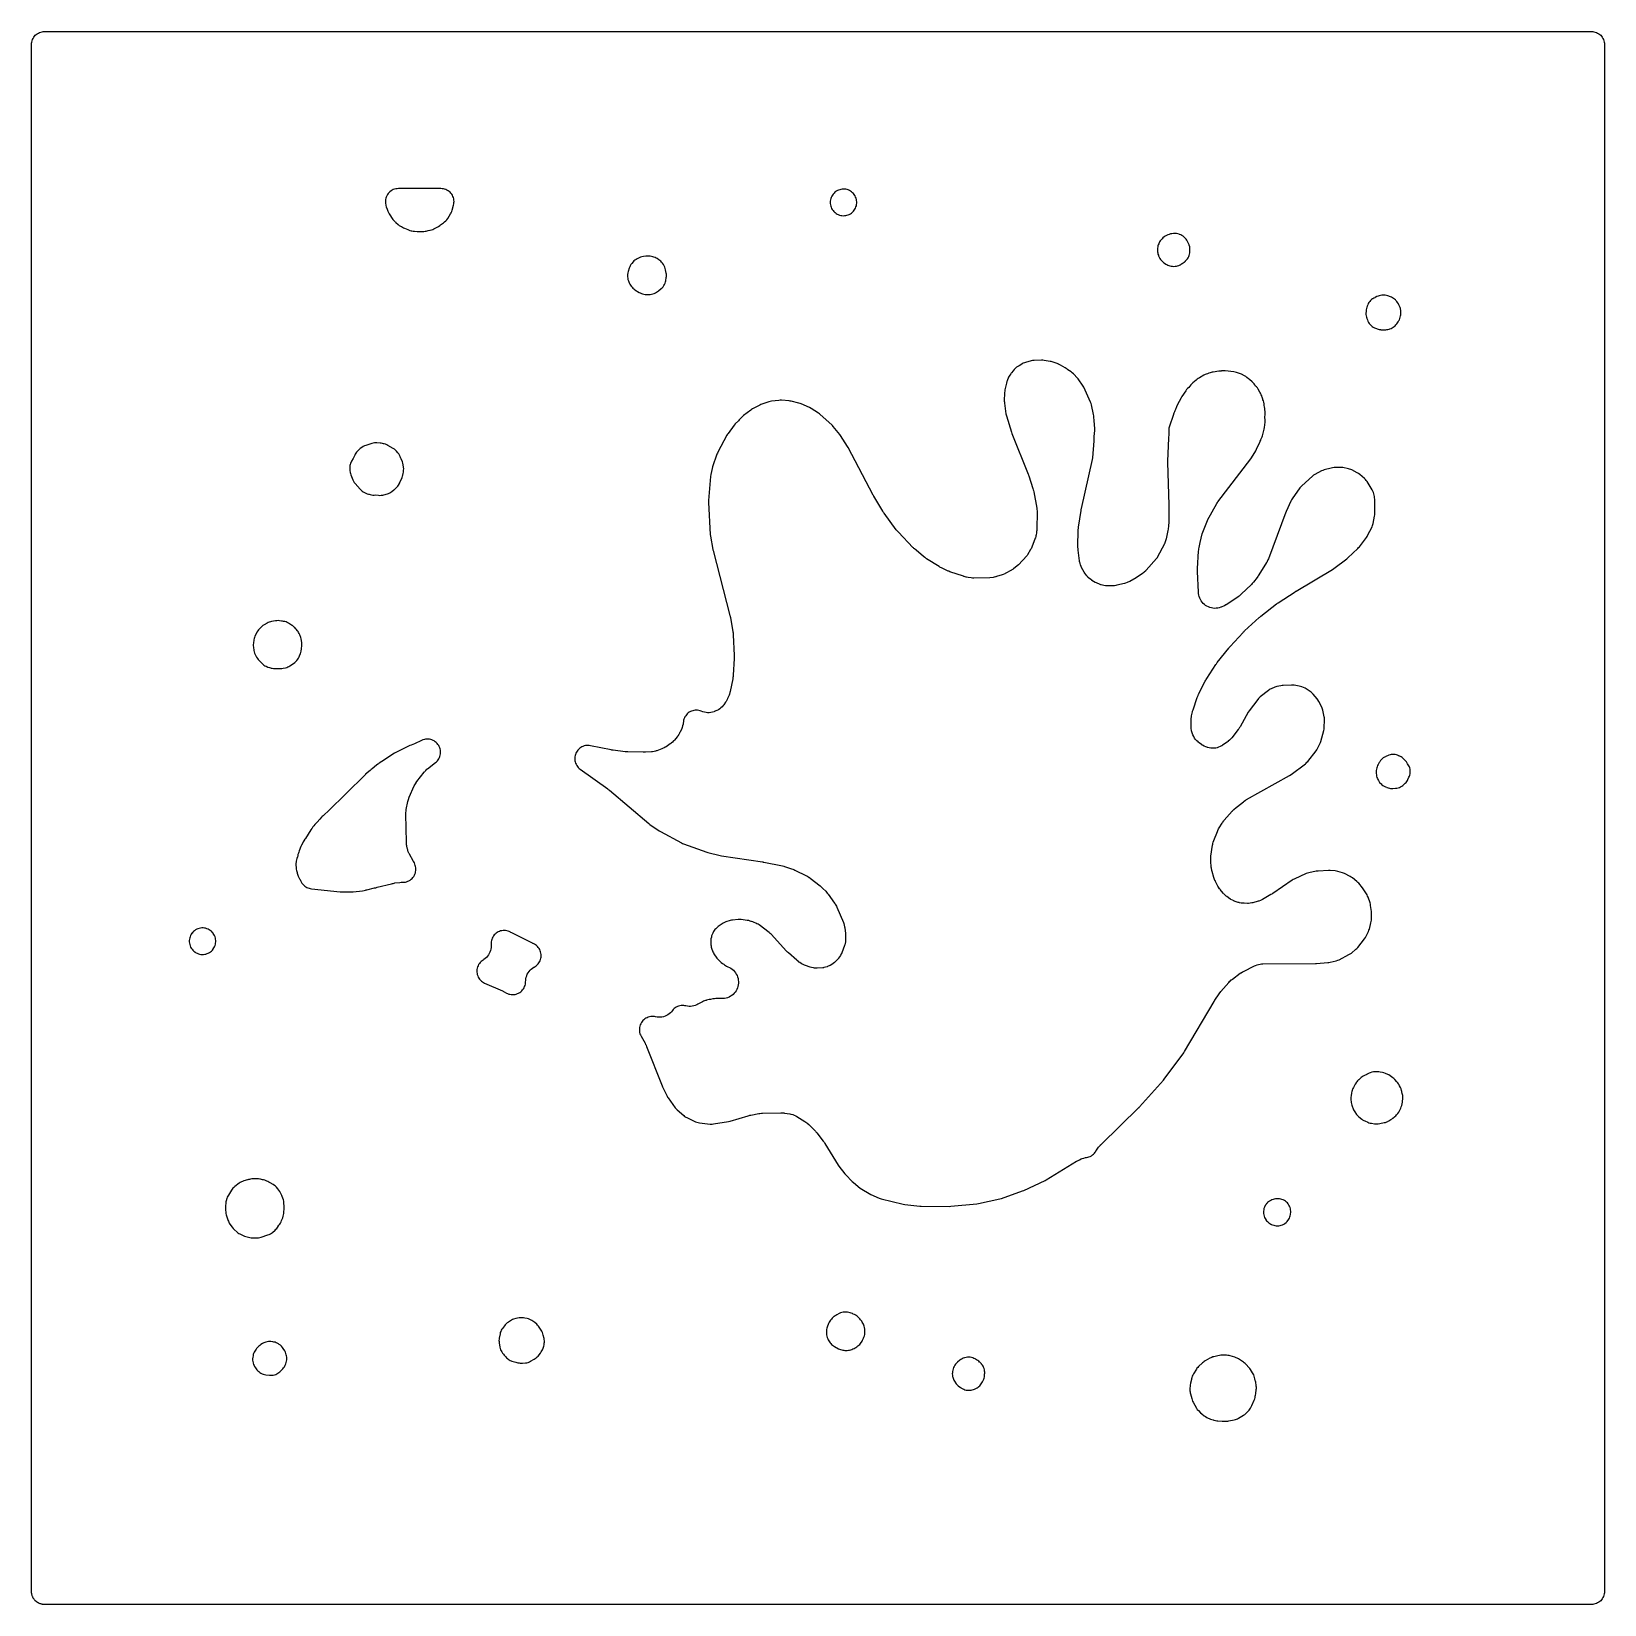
# Model space of a CAD drawing. Header units: millimetres. Extents: x 0 to 300, y 0 to 300.
import ezdxf

# ---------------------------------------------------------------- set-up
doc = ezdxf.new("R2010")
doc.units = ezdxf.units.MM
doc.layers.add('CUT', color=7, linetype='CONTINUOUS')

msp = doc.modelspace()

# ---------------------------------------------------------------- linework, layer by layer
at = {"layer": 'CUT'}
for points in [[(0.0431, 298.6041), (0.1479, 298.8256), (0.2738, 299.0358), (0.4198, 299.2326), (0.5844, 299.4142), (0.7659, 299.5787), (0.9627, 299.7247), (1.1729, 299.8507), (1.3944, 299.9554), (1.6252, 300.038), (1.8629, 300.0975), (2.1053, 300.1335), (2.4114, 300.1485), (297.5886, 300.1485), (297.8947, 300.1335), (298.1371, 300.0975), (298.3748, 300.038), (298.6056, 299.9554), (298.8271, 299.8507), (299.0373, 299.7247), (299.2341, 299.5787), (299.4156, 299.4142), (299.5802, 299.2326), (299.7262, 299.0358), (299.8521, 298.8256), (299.9569, 298.6041), (300.0395, 298.3734), (300.099, 298.1357), (300.135, 297.8933), (300.15, 297.5872), (300.15, 297.0112), (300.15, 297.0101), (300.15, 2.4114), (300.1397, 2.2009), (300.1379, 2.1654), (300.135, 2.1058), (300.135, 2.1053), (300.099, 1.8629), (300.0395, 1.6252), (299.9569, 1.3944), (299.8521, 1.1729), (299.7262, 0.9627), (299.5802, 0.7659), (299.4156, 0.5844), (299.2341, 0.4198), (299.0373, 0.2738), (298.8271, 0.1479), (298.6056, 0.0431), (298.3748, -0.0395), (298.1371, -0.099), (297.8947, -0.135), (297.5886, -0.15), (297.073, -0.15), (297.0696, -0.15), (3, -0.15), (2.4114, -0.15), (2.2197, -0.1406), (2.1053, -0.135), (1.9757, -0.1157), (1.8629, -0.099), (1.8116, -0.0862), (1.8032, -0.0841), (1.7889, -0.0805), (1.7352, -0.067), (1.6252, -0.0395), (1.5241, -0.0033), (1.5123, 0.0009), (1.5061, 0.0031), (1.5006, 0.0051), (1.3944, 0.0431), (1.3265, 0.0752), (1.2828, 0.0959), (1.2757, 0.0992), (1.274, 0.1), (1.1729, 0.1479), (1.1319, 0.1724), (1.1234, 0.1776), (1.0928, 0.1959), (1.0578, 0.2169), (0.9627, 0.2738), (0.8821, 0.3336), (0.8821, 0.3337), (0.8811, 0.3344), (0.854, 0.3545), (0.7659, 0.4198), (0.7205, 0.461), (0.7179, 0.4634), (0.6943, 0.4847), (0.6645, 0.5118), (0.5844, 0.5844), (0.5323, 0.6418), (0.5165, 0.6593), (0.5038, 0.6732), (0.4911, 0.6873), (0.4198, 0.7659), (0.3356, 0.8795), (0.2738, 0.9627), (0.1994, 1.087), (0.1479, 1.1729), (0.1411, 1.1873), (0.1324, 1.2057), (0.1176, 1.2368), (0.0838, 1.3083), (0.0431, 1.3944), (-0.01, 1.5428), (-0.0395, 1.6252), (-0.0812, 1.7916), (-0.099, 1.8629), (-0.129, 2.065), (-0.135, 2.1053), (-0.15, 2.4114), (-0.15, 297.5872), (-0.135, 297.8933), (-0.099, 298.1357), (-0.0395, 298.3734)], [(68.9283, 269.95), (68.7027, 269.8407), (68.4893, 269.7094), (68.29, 269.5573), (68.107, 269.3861), (67.9421, 269.1974), (67.7969, 268.9931), (67.6728, 268.7754), (67.5712, 268.5463), (67.4931, 268.3081), (67.4391, 268.0634), (67.41, 267.8144), (67.4059, 267.5639), (67.427, 267.3141), (67.4729, 267.0677), (67.4899, 267.0097), (67.5037, 266.9347), (67.592, 266.6503), (67.7568, 266.2133), (67.8962, 265.8124), (67.9926, 265.5753), (68.1127, 265.3493), (68.2552, 265.1368), (68.2559, 265.1358), (68.722, 264.4342), (68.8469, 264.2626), (68.9858, 264.1022), (69.1379, 263.9541), (69.2689, 263.8369), (69.3234, 263.7823), (69.4156, 263.7058), (69.877, 263.2931), (70.0715, 263.1361), (70.2806, 262.9992), (70.5017, 262.8842), (70.6553, 262.7796), (70.863, 262.6653), (71.0806, 262.5712), (71.6725, 262.3479), (71.841, 262.2707), (72.095, 262.1707), (72.3526, 262.1006), (72.4396, 262.0729), (72.6937, 262.02), (72.952, 261.9938), (73.5082, 261.9665), (73.7401, 261.9428), (73.962, 261.93), (74.1376, 261.9355), (74.2189, 261.9315), (74.4921, 261.9331), (74.7636, 261.9644), (75.03, 262.0252), (75.1186, 262.0505), (75.1837, 262.0541), (75.3926, 262.0833), (75.5983, 262.1299), (75.9058, 262.2135), (75.9584, 262.2223), (76.2091, 262.2773), (76.4527, 262.3578), (76.6868, 262.4628), (77.3299, 262.7918), (77.5735, 262.9344), (77.7995, 263.1035), (77.9432, 263.2243), (78.317, 263.4596), (78.5295, 263.6093), (78.7253, 263.7802), (78.9509, 263.999), (79.1525, 264.2192), (79.3264, 264.4619), (79.8649, 265.3171), (79.9879, 265.536), (80.0883, 265.7662), (80.1651, 266.0052), (80.4315, 267.0045), (80.4823, 267.2399), (80.5101, 267.4792), (80.5149, 267.72), (80.4964, 267.9602), (80.4549, 268.1975), (80.3907, 268.4296), (80.3045, 268.6546), (80.1971, 268.8701), (80.0694, 269.0744), (79.9226, 269.2654), (79.7582, 269.4414), (79.5776, 269.6007), (79.3824, 269.742), (79.1746, 269.8638), (78.956, 269.965), (78.7288, 270.0447), (78.4948, 270.1022), (78.2565, 270.1369), (78.0159, 270.1485), (77.9582, 270.1485), (77.8929, 270.1485), (69.9334, 270.1485), (69.9169, 270.1485), (69.9045, 270.1485), (69.6542, 270.136), (69.4064, 270.0984), (69.1636, 270.0362)], [(152.7445, 268.914), (152.6182, 268.7045), (152.513, 268.4837), (152.4299, 268.2536), (152.3696, 268.0165), (152.3328, 267.7747), (152.3198, 267.5304), (152.3308, 267.2861), (152.3656, 267.0439), (152.4239, 266.8063), (152.5051, 266.5756), (152.6085, 266.3539), (152.733, 266.1434), (152.8775, 265.946), (153.0407, 265.7637), (153.2208, 265.5982), (153.2702, 265.5572), (153.4609, 265.4133), (153.6644, 265.2884), (153.879, 265.1834), (154.1026, 265.0994), (154.3332, 265.0371), (154.5686, 264.9971), (154.8069, 264.9797), (155.0457, 264.9852), (155.2828, 265.0134), (155.5162, 265.0641), (155.7437, 265.1369), (155.9633, 265.231), (156.1728, 265.3457), (156.3704, 265.4798), (156.5543, 265.6322), (156.588, 265.663), (156.7585, 265.8343), (156.9116, 266.0213), (157.0459, 266.2222), (157.1602, 266.4351), (157.2534, 266.6581), (157.3246, 266.8891), (157.3732, 267.1258), (157.3988, 267.3661), (157.401, 267.6078), (157.3798, 267.8485), (157.3355, 268.0861), (157.2685, 268.3183), (157.1794, 268.5429), (157.0689, 268.7579), (157.0416, 268.8054), (156.9117, 269.0077), (156.7629, 269.1966), (156.5966, 269.3703), (156.4145, 269.5273), (156.2181, 269.6661), (156.0092, 269.7853), (155.7899, 269.8839), (155.5622, 269.961), (155.328, 270.0158), (155.0897, 270.0479), (154.8494, 270.057), (154.6094, 270.0429), (154.3718, 270.0058), (154.1389, 269.9461), (153.9128, 269.8643), (153.6956, 269.7611), (153.4893, 269.6376), (153.4336, 269.6005), (153.2369, 269.455), (153.0554, 269.2911), (152.8907, 269.1101)], [(215.0278, 257.2924), (215.132, 257.0582), (215.2597, 256.8359), (215.4095, 256.6278), (215.5543, 256.4471), (215.7336, 256.2463), (215.9335, 256.066), (216.1516, 255.9082), (216.3994, 255.7486), (216.5866, 255.6392), (216.7826, 255.5464), (216.9859, 255.4709), (217.195, 255.4134), (217.3969, 255.3671), (217.6484, 255.3229), (217.9032, 255.3045), (218.1585, 255.3122), (218.4116, 255.3459), (218.66, 255.4053), (218.9011, 255.4897), (219.1322, 255.5983), (219.3511, 255.7299), (219.3977, 255.7613), (219.5373, 255.837), (219.7376, 255.9722), (219.9239, 256.1261), (219.9363, 256.1374), (219.9508, 256.1483), (220.1335, 256.3154), (220.1416, 256.3244), (220.1821, 256.3614), (220.3602, 256.5408), (220.5192, 256.7374), (220.6575, 256.949), (220.7738, 257.1735), (220.8668, 257.4086), (220.9356, 257.6519), (220.9794, 257.9009), (220.9979, 258.153), (221.0057, 258.4992), (220.9963, 258.7803), (220.9553, 259.0585), (220.8833, 259.3304), (220.853, 259.4232), (220.7585, 259.6686), (220.6918, 259.7989), (220.6795, 259.827), (220.5535, 260.0797), (220.4399, 260.2832), (220.3078, 260.4753), (220.1584, 260.6542), (219.9929, 260.8184), (219.9047, 260.8981), (219.7032, 261.0621), (219.4858, 261.2043), (219.2548, 261.3231), (219.0127, 261.4174), (218.9245, 261.4466), (218.672, 261.5156), (218.4136, 261.5578), (218.1523, 261.5728), (217.8908, 261.5604), (217.5732, 261.5286), (217.3013, 261.4862), (217.0358, 261.4142), (216.7799, 261.3134), (216.5313, 261.1994), (216.2849, 261.0693), (216.0545, 260.9126), (215.843, 260.7312), (215.68, 260.5749), (215.5024, 260.3858), (215.3453, 260.1794), (215.2105, 259.9578), (215.1399, 259.827), (215.0418, 259.6237), (214.9624, 259.4123), (214.9024, 259.1946), (214.8608, 259.0116), (214.8167, 258.7582), (214.7988, 258.5015), (214.8075, 258.2444), (214.8189, 258.1106), (214.8499, 257.8774), (214.9027, 257.6482), (214.9768, 257.425)], [(114.3437, 251.5241), (114.496, 251.331), (114.6666, 251.1538), (114.8538, 250.9942), (115.0557, 250.8538), (115.8718, 250.344), (116.0782, 250.2283), (116.2946, 250.1326), (116.5192, 250.0578), (116.7498, 250.0045), (117.0233, 249.9549), (117.2646, 249.9231), (117.5079, 249.915), (117.7508, 249.9306), (117.9857, 249.9571), (118.2271, 249.9965), (118.4635, 250.0592), (118.6926, 250.1448), (118.9562, 250.2582), (119.175, 250.3652), (119.3822, 250.493), (119.5761, 250.6404), (120.0788, 251.0626), (120.2646, 251.2354), (120.4318, 251.4261), (120.5789, 251.6329), (120.7043, 251.8534), (120.8066, 252.0855), (120.885, 252.3268), (120.9384, 252.5748), (121.0345, 253.1643), (121.0602, 253.3813), (121.0668, 253.5998), (121.0543, 253.8179), (121.0229, 254.0342), (120.904, 254.6582), (120.8396, 254.9192), (120.7475, 255.1719), (120.6287, 255.4131), (120.4848, 255.6403), (120.2927, 255.9101), (120.146, 256.0968), (119.9822, 256.2687), (119.8028, 256.4243), (119.6095, 256.5621), (119.2754, 256.7773), (119.0843, 256.8887), (118.884, 256.9828), (118.6763, 257.0588), (118.4626, 257.1162), (117.9869, 257.2216), (117.7076, 257.267), (117.4249, 257.2806), (117.1425, 257.2622), (116.6827, 257.2059), (116.4013, 257.155), (116.1276, 257.0723), (115.8651, 256.9589), (115.4932, 256.7722), (115.2718, 256.6466), (115.0643, 256.4991), (114.8729, 256.3313), (114.6995, 256.1449), (114.4391, 255.8345), (114.2893, 255.6369), (114.1599, 255.4255), (114.052, 255.2023), (113.9668, 254.9695), (113.7641, 254.3173), (113.6976, 254.0537), (113.6602, 253.7845), (113.6522, 253.5128), (113.657, 253.3219), (113.678, 253.0552), (113.7274, 252.7923), (113.8045, 252.5361), (113.8745, 252.3421), (113.9612, 252.1322), (114.0665, 251.9311), (114.1897, 251.7404)], [(255.1076, 244.6187), (255.2459, 244.4068), (255.4049, 244.2099), (255.5831, 244.0302), (255.6383, 243.9798), (255.8183, 243.8304), (256.0116, 243.6985), (256.2163, 243.5853), (256.4307, 243.4916), (256.6529, 243.4185), (256.6868, 243.409), (256.7067, 243.3995), (256.9197, 243.3206), (257.139, 243.2614), (257.3627, 243.2223), (257.4295, 243.2168), (257.4649, 243.2091), (257.7449, 243.1803), (258.0264, 243.1832), (258.3875, 243.2073), (258.5973, 243.2303), (258.8044, 243.2708), (259.0074, 243.3287), (259.1913, 243.3897), (259.4028, 243.4706), (259.6061, 243.5703), (259.7995, 243.688), (259.9815, 243.8227), (260.1506, 243.9733), (260.319, 244.1376), (260.48, 244.3103), (260.6241, 244.4974), (260.7498, 244.6973), (260.7696, 244.7366), (260.7737, 244.7425), (260.8947, 244.9597), (260.9782, 245.1288), (261.0769, 245.3565), (261.1525, 245.5928), (261.2044, 245.8355), (261.2395, 246.0521), (261.2663, 246.2875), (261.2686, 246.4125), (261.2726, 246.4683), (261.265, 246.7218), (261.2318, 246.9733), (261.2145, 247.0463), (261.1804, 247.2401), (261.1127, 247.4813), (261.0211, 247.7144), (260.9124, 247.955), (260.7954, 248.1821), (260.656, 248.3961), (260.4954, 248.5948), (260.365, 248.7401), (260.3353, 248.7705), (260.2288, 248.8897), (260.0504, 249.054), (260.0498, 249.0545), (259.8747, 249.1881), (259.6886, 249.3058), (259.4929, 249.4066), (259.2891, 249.4898), (258.7948, 249.6666), (258.5381, 249.7431), (258.2747, 249.7918), (258.0076, 249.812), (257.7398, 249.8035), (257.6265, 249.7938), (257.385, 249.7613), (257.1478, 249.7054), (256.9173, 249.6266), (256.6954, 249.5258), (256.3473, 249.3467), (256.3033, 249.3295), (256.0967, 249.226), (255.9017, 249.1047), (255.8834, 249.0941), (255.6822, 248.9492), (255.4963, 248.7851), (255.3276, 248.6033), (255.1778, 248.4058), (255.0482, 248.1944), (254.9403, 247.9712), (254.8549, 247.7384), (254.8199, 247.6259), (254.7775, 247.5142), (254.6939, 247.2506), (254.6399, 246.9794), (254.6162, 246.7039), (254.6051, 246.3418), (254.6095, 246.0982), (254.6377, 245.8562), (254.6892, 245.618), (254.7637, 245.3861), (254.7703, 245.3708), (254.7832, 245.3274), (254.8684, 245.1143), (254.9914, 244.8435)], [(117.0602, 162.5597), (116.8911, 162.5526), (116.7762, 162.5504), (116.6069, 162.551), (113.6701, 162.6269), (113.4963, 162.6355), (113.3784, 162.644), (113.2051, 162.6606), (110.9182, 162.9333), (110.7635, 162.955), (110.6587, 162.972), (110.505, 163.0002), (106.567, 163.8067), (106.3271, 163.8438), (106.0847, 163.8575), (105.8422, 163.8476), (105.6017, 163.8142), (105.3656, 163.7577), (105.1362, 163.6785), (104.9155, 163.5774), (104.7056, 163.4555), (104.5085, 163.3137), (104.3261, 163.1535), (104.1602, 162.9763), (104.0122, 162.7839), (103.8835, 162.5781), (103.7754, 162.3607), (103.6889, 162.1339), (103.6248, 161.8998), (103.5838, 161.6605), (103.5661, 161.4184), (103.572, 161.1757), (103.6014, 160.9347), (103.654, 160.6978), (103.7293, 160.467), (103.8267, 160.2446), (103.9452, 160.0328), (104.0837, 159.8334), (104.2409, 159.6484), (104.4152, 159.4795), (104.6052, 159.3283), (109.8514, 155.5534), (109.9714, 155.4633), (110.0517, 155.4005), (110.1681, 155.3057), (117.6832, 148.9273), (117.8881, 148.7708), (119.6898, 147.5367), (119.9211, 147.396), (123.9542, 145.2332), (124.1212, 145.1514), (124.2938, 145.0824), (128.7559, 143.4866), (128.997, 143.4138), (131.3402, 142.8337), (131.5721, 142.7879), (139.374, 141.6238), (139.473, 141.6077), (139.5401, 141.5959), (139.6386, 141.5771), (143.2408, 140.841), (143.4507, 140.7917), (143.5922, 140.7542), (143.7989, 140.693), (144.9601, 140.3126), (145.2044, 140.2231), (145.368, 140.1566), (145.6056, 140.0503), (147.8007, 138.9752), (147.974, 138.8847), (148.0045, 138.8677), (148.3356, 138.6602), (148.3641, 138.6402), (148.5212, 138.5238), (150.4242, 137.0347), (150.622, 136.8687), (150.7522, 136.7514), (150.9381, 136.5722), (151.4692, 136.0234), (151.6518, 135.8205), (151.7705, 135.6785), (151.9378, 135.4629), (153.1565, 133.7682), (153.2753, 133.5928), (153.2956, 133.5609), (153.5026, 133.1913), (153.5191, 133.1574), (153.6066, 132.9644), (154.8429, 130.019), (154.9037, 129.8645), (154.914, 129.8366), (155.0068, 129.5458), (155.0735, 129.2479), (155.0787, 129.2187), (155.1041, 129.0546), (155.2477, 127.9709), (155.2467, 127.0628), (155.2466, 126.9895), (155.2464, 126.837), (155.2457, 126.2374), (155.2148, 126.0886), (155.1339, 125.815), (155.1249, 125.7887), (155.0717, 125.6429), (154.5338, 124.2582), (154.4615, 124.0851), (154.4478, 124.0545), (154.2916, 123.7473), (154.1217, 123.4826), (153.9075, 123.2126), (153.8854, 123.1874), (153.7581, 123.0496), (153.2896, 122.5671), (153.1603, 122.4402), (153.1367, 122.4181), (152.8827, 122.2028), (152.6332, 122.0295), (152.3427, 121.8669), (152.3137, 121.8525), (152.1496, 121.7757), (151.9516, 121.6888), (151.7834, 121.6198), (151.7531, 121.6082), (151.4356, 121.5042), (151.1096, 121.4314), (151.0776, 121.4258), (150.9621, 121.4087), (150.8994, 121.4038), (149.8556, 121.3495), (149.6867, 121.3445), (149.6565, 121.3443), (149.346, 121.3561), (149.1277, 121.3843), (148.7694, 121.4618), (148.7328, 121.4719), (148.529, 121.5346), (147.6366, 121.8371), (147.4408, 121.9096), (147.4062, 121.9235), (147.0282, 122.1006), (146.9954, 122.1183), (146.8144, 122.2224), (146.5045, 122.4122), (146.3666, 122.5009), (146.3422, 122.5173), (146.0787, 122.7123), (146.0559, 122.7308), (145.9308, 122.8367), (144.3467, 124.2388), (144.2048, 124.3711), (144.1108, 124.4634), (143.976, 124.6028), (141.0351, 127.8054), (140.872, 127.9674), (140.6948, 128.1137), (138.7461, 129.5769), (138.5508, 129.7096), (138.3439, 129.8232), (138.1272, 129.9169), (137.8149, 130.0347), (137.5341, 130.1501), (137.2788, 130.2392), (137.2626, 130.243), (137.0701, 130.3156), (136.7919, 130.4023), (136.5055, 130.4562), (135.318, 130.6083), (135.0267, 130.6284), (134.735, 130.6144), (133.7089, 130.5049), (133.4587, 130.4653), (133.2138, 130.4005), (132.4173, 130.1462), (132.1593, 130.0478), (131.9137, 129.9215), (131.3032, 129.5636), (131.1205, 129.4456), (130.9488, 129.3122), (130.7893, 129.1643), (130.4865, 128.8579), (130.3313, 128.6856), (130.1927, 128.4995), (130.0719, 128.3015), (129.8986, 127.985), (129.7871, 127.7541), (129.6999, 127.513), (129.6378, 127.2642), (129.567, 126.9027), (129.5348, 126.6903), (129.521, 126.476), (129.5257, 126.2612), (129.5545, 125.8144), (129.5804, 125.5828), (129.6277, 125.3547), (129.696, 125.132), (129.9351, 124.465), (130.02, 124.2579), (130.1231, 124.0592), (130.2435, 123.8705), (130.538, 123.4517), (130.6925, 123.254), (130.866, 123.0727), (131.5306, 122.4447), (131.7584, 122.2538), (132.0073, 122.0913), (132.0612, 122.0604), (132.1365, 121.9999), (132.3387, 121.8534), (132.5545, 121.7277), (133.3446, 121.3191), (133.609, 121.132), (133.8393, 120.9328), (134.0493, 120.7124), (134.237, 120.4726), (134.4007, 120.2159), (134.5387, 119.9445), (134.6499, 119.661), (134.7331, 119.3682), (134.7876, 119.0686), (134.8129, 118.7652), (134.8087, 118.4607), (134.7751, 118.1581), (134.7124, 117.8602), (134.6211, 117.5697), (134.5023, 117.2894), (134.3568, 117.0219), (134.1862, 116.7697), (133.992, 116.5352), (133.776, 116.3206), (133.5403, 116.1279), (133.2871, 115.9588), (133.0187, 115.8151), (132.7376, 115.698), (132.4466, 115.6086), (132.1482, 115.5478), (131.8454, 115.5161), (131.5111, 115.5136), (131.4806, 115.5146), (131.41, 115.5166), (131.4048, 115.5167), (131.3772, 115.5174), (131.3236, 115.5182), (130.5004, 115.5212), (130.2154, 115.5059), (129.9341, 115.4583), (129.5055, 115.3604), (129.2265, 115.3206), (128.976, 115.2718), (128.7317, 115.1977), (128.6571, 115.1664), (128.5518, 115.1423), (128.3384, 115.0835), (128.1309, 115.006), (127.9312, 114.9104), (127.0533, 114.4415), (126.8934, 114.361), (126.8645, 114.3472), (126.5607, 114.2206), (126.2738, 114.132), (125.9798, 114.0711), (125.6813, 114.0386), (125.381, 114.0347), (125.0818, 114.0595), (124.7578, 114.1177), (124.7558, 114.1182), (124.7555, 114.1169), (124.6016, 114.1521), (124.3604, 114.1831), (124.1173, 114.1904), (123.8747, 114.1742), (123.6348, 114.1344), (123.3999, 114.0714), (123.1722, 113.986), (122.9539, 113.8789), (122.747, 113.751), (122.5536, 113.6036), (122.3754, 113.4382), (122.214, 113.2562), (122.0239, 113.0195), (121.8137, 112.8037), (121.5837, 112.609), (121.3362, 112.4372), (121.0734, 112.2899), (120.7976, 112.1684), (120.5116, 112.0739), (120.2177, 112.0071), (119.9189, 111.9688), (119.6177, 111.9593), (119.3171, 111.9786), (119.0105, 112.0281), (118.79, 112.0744), (118.548, 112.1011), (118.3046, 112.1041), (118.0621, 112.0834), (117.8227, 112.0392), (117.5887, 111.972), (117.3624, 111.8823), (117.1459, 111.7711), (116.9413, 111.6393), (116.7504, 111.4882), (116.5751, 111.3193), (116.4171, 111.1341), (116.2778, 110.9344), (116.1587, 110.7222), (116.0607, 110.4993), (115.9848, 110.268), (115.9319, 110.0304), (115.9022, 109.7888), (115.8963, 109.5455), (115.914, 109.3027), (115.9552, 109.0628), (116.0196, 108.828), (116.1065, 108.6006), (116.2151, 108.3828), (116.9824, 107.0147), (117.0998, 106.7876), (117.1742, 106.6308), (117.2758, 106.3962), (120.2392, 98.8626), (120.3228, 98.6734), (121.1925, 96.9072), (121.2882, 96.731), (121.3977, 96.5631), (122.7207, 94.7019), (122.9059, 94.4714), (123.1171, 94.2644), (124.3616, 93.1814), (124.5455, 93.036), (124.7421, 92.9084), (124.9499, 92.7998), (126.6148, 92.0268), (126.8636, 91.9271), (127.1217, 91.8546), (127.3861, 91.8101), (129.3843, 91.5836), (129.6036, 91.5685), (129.8233, 91.5727), (130.0419, 91.5961), (132.896, 92.0302), (133.2486, 92.1103), (136.6869, 93.1579), (136.8696, 93.2085), (136.9945, 93.2398), (137.1795, 93.2811), (138.6892, 93.5787), (138.849, 93.6067), (138.8777, 93.611), (139.2003, 93.646), (139.2292, 93.6479), (139.3914, 93.6549), (142.8802, 93.73), (143.054, 93.7297), (143.0851, 93.7289), (143.4318, 93.7042), (143.4627, 93.7006), (143.6348, 93.6762), (144.6369, 93.5104), (144.8135, 93.4768), (144.8449, 93.47), (145.1643, 93.3851), (145.447, 93.2801), (145.7444, 93.1358), (145.7726, 93.1204), (145.9283, 93.0305), (147.4874, 92.0797), (147.6729, 91.9589), (147.7053, 91.9364), (148.0533, 91.6631), (148.0828, 91.637), (148.2441, 91.4854), (149.3418, 90.3911), (149.5, 90.2235), (149.6038, 90.1064), (149.7513, 89.9294), (151.0048, 88.3276), (151.1323, 88.1548), (151.2154, 88.035), (151.3327, 87.8552), (153.8424, 83.7572), (153.9903, 83.5417), (155.1133, 82.0769), (155.3098, 81.8503), (156.5299, 80.6023), (156.7531, 80.4), (158.0741, 79.3401), (158.3486, 79.1486), (159.7751, 78.2894), (160.0709, 78.137), (161.6923, 77.4344), (161.8801, 77.3618), (162.0732, 77.3046), (166.2308, 76.2528), (166.5899, 76.1894), (169.4237, 75.9), (169.6651, 75.8871), (175.1188, 75.8596), (175.3668, 75.8707), (180.3146, 76.3388), (180.6257, 76.3882), (184.7393, 77.3097), (185.0221, 77.3908), (189.0511, 78.8077), (189.2911, 78.9063), (193.3533, 80.8287), (193.5807, 80.9511), (199.3596, 84.4574), (199.5558, 84.5685), (199.6912, 84.6399), (199.8938, 84.739), (200.2573, 84.9036), (200.4181, 84.9719), (200.4471, 84.9834), (200.7507, 85.088), (201.0353, 85.1573), (201.2425, 85.1877), (201.4893, 85.2366), (201.73, 85.3102), (201.9621, 85.4076), (202.1831, 85.5278), (202.391, 85.6696), (202.5836, 85.8316), (202.7589, 86.0121), (202.9152, 86.2094), (203.0067, 86.3525), (203.0073, 86.3521), (203.0619, 86.437), (203.1729, 86.6001), (203.5749, 87.1582), (203.6737, 87.2892), (203.6918, 87.3122), (203.906, 87.5606), (203.9262, 87.5819), (204.0412, 87.6989), (211.2673, 94.7288), (211.2901, 94.7512), (211.2942, 94.7553), (211.3869, 94.853), (215.9542, 99.9311), (216.1102, 100.1228), (219.8314, 105.1885), (219.9704, 105.3992), (225.6198, 114.9858), (225.6789, 115.0827), (225.72, 115.1479), (225.782, 115.2429), (226.5741, 116.4183), (226.7024, 116.5971), (226.793, 116.7159), (226.9316, 116.8868), (228.42, 118.6171), (228.5635, 118.7746), (228.5898, 118.8019), (228.9022, 119.0911), (228.9315, 119.1152), (229.0996, 119.2461), (230.6044, 120.3506), (230.7359, 120.4428), (230.7598, 120.4588), (231.0341, 120.6261), (231.0593, 120.64), (231.2016, 120.7146), (233.346, 121.7817), (233.5008, 121.8544), (233.5287, 121.8667), (233.8216, 121.9805), (234.0971, 122.0596), (234.3787, 122.1132), (234.6914, 122.1437), (234.7219, 122.1452), (234.8928, 122.1502), (244.9641, 122.2097), (244.9997, 122.2102), (245.0062, 122.2103), (245.1555, 122.2178), (247.3441, 122.3931), (247.5461, 122.4176), (247.7454, 122.4584), (248.9476, 122.7561), (249.22, 122.8403), (249.4811, 122.955), (251.3564, 123.91), (251.6021, 124.0533), (251.8298, 124.2235), (252.6893, 124.9453), (252.8716, 125.1146), (253.0361, 125.3011), (254.3545, 126.9547), (254.5154, 127.1813), (254.6502, 127.4244), (255.0878, 128.3289), (255.1855, 128.5597), (255.2596, 128.7991), (255.5607, 129.9783), (255.6133, 130.2432), (255.637, 130.5123), (255.6776, 131.7124), (255.6757, 131.9263), (255.6555, 132.1392), (255.493, 133.3156), (255.4478, 133.5554), (255.3795, 133.7896), (255.0055, 134.8724), (254.9159, 135.0961), (254.8052, 135.3102), (254.2288, 136.3042), (254.1036, 136.4987), (253.9611, 136.6807), (253.2254, 137.5358), (253.066, 137.7045), (252.8917, 137.8577), (252.0106, 138.5622), (251.8046, 138.7105), (251.5846, 138.8371), (250.528, 139.3756), (250.3196, 139.47), (250.1035, 139.5451), (249.2426, 139.8004), (248.9868, 139.8618), (248.7259, 139.896), (247.7603, 139.9712), (247.4409, 139.9756), (245.4596, 139.8762), (245.1025, 139.8323), (243.7317, 139.5627), (243.4483, 139.4895), (243.1754, 139.3837), (240.8983, 138.3436), (240.7044, 138.2446), (240.5198, 138.129), (236.8389, 135.5959), (236.7035, 135.507), (236.6102, 135.4485), (236.471, 135.3655), (234.881, 134.4628), (234.7412, 134.3873), (234.7158, 134.3743), (234.4505, 134.2521), (234.1757, 134.1528), (234.1486, 134.1443), (233.996, 134.0999), (232.9973, 133.832), (232.8287, 133.791), (232.7984, 133.7843), (232.4842, 133.7305), (232.1663, 133.706), (232.1353, 133.705), (231.9618, 133.7037), (231.3371, 133.7134), (231.1523, 133.7208), (231.1193, 133.723), (230.7816, 133.7617), (230.4494, 133.8335), (230.4174, 133.8421), (230.24, 133.8944), (229.6474, 134.0852), (229.4696, 134.1474), (229.4381, 134.1593), (229.1209, 134.298), (228.8191, 134.4677), (228.7907, 134.4856), (228.6339, 134.5901), (228.0754, 134.9829), (227.9393, 135.0833), (227.9154, 135.1018), (227.6783, 135.3027), (227.4602, 135.5243), (227.44, 135.5468), (227.3298, 135.675), (226.7961, 136.3252), (226.6844, 136.4682), (226.6651, 136.4943), (226.463, 136.7957), (226.4463, 136.8235), (226.3565, 136.9812), (225.8818, 137.8634), (225.7921, 138.0412), (225.7769, 138.0734), (225.6265, 138.4421), (225.6148, 138.4757), (225.5545, 138.6655), (225.224, 139.8099), (225.178, 139.985), (225.1705, 140.0165), (225.1041, 140.3724), (225.0997, 140.4045), (225.0795, 140.5844), (224.9746, 141.7733), (224.9618, 141.9929), (224.9606, 142.032), (224.9735, 142.4714), (224.977, 142.5104), (225.0027, 142.7288), (225.3107, 144.8135), (225.3485, 145.0263), (225.3563, 145.0639), (225.4681, 145.481), (225.4802, 145.5175), (225.5539, 145.7206), (226.2334, 147.436), (226.2998, 147.593), (226.3123, 147.6208), (226.4661, 147.925), (226.4811, 147.9516), (226.5682, 148.0982), (227.1519, 149.0311), (227.2382, 149.1628), (227.2541, 149.186), (227.4429, 149.438), (227.4607, 149.4598), (227.5629, 149.5796), (229.0841, 151.2896), (229.1824, 151.3958), (229.2003, 151.4145), (229.4087, 151.6152), (229.4281, 151.6325), (229.538, 151.7266), (231.202, 153.0983), (231.3351, 153.2031), (231.3593, 153.2213), (231.639, 153.4122), (231.6648, 153.4281), (231.8108, 153.5139), (240.0024, 158.082), (240.298, 158.2754), (243.0388, 160.3593), (243.1983, 160.4914), (243.3463, 160.6362), (243.4818, 160.7927), (245.0786, 162.7993), (245.2337, 163.0171), (245.3646, 163.2502), (245.815, 164.1636), (245.9133, 164.3904), (245.9886, 164.6259), (246.5464, 166.7197), (246.6018, 166.9848), (246.6282, 167.2543), (246.6903, 168.6771), (246.6906, 168.8878), (246.6732, 169.0977), (246.6381, 169.3054), (246.3707, 170.5646), (246.3163, 170.7752), (246.2439, 170.9802), (246.1538, 171.1782), (245.5988, 172.2699), (245.4454, 172.5311), (245.2616, 172.7719), (244.5034, 173.6489), (244.328, 173.8321), (244.1349, 173.9967), (243.5688, 174.4315), (243.39, 174.5567), (243.2009, 174.666), (243.0031, 174.7583), (242.3505, 175.0287), (242.0979, 175.1178), (241.8372, 175.1794), (240.931, 175.3429), (240.6595, 175.3767), (240.386, 175.3806), (238.8311, 175.3177), (238.6009, 175.2976), (238.3736, 175.2565), (237.6219, 175.0841), (237.4085, 175.0252), (237.2012, 174.9475), (236.5366, 174.6645), (236.3417, 174.5714), (236.1557, 174.4619), (235.9798, 174.3367), (234.4017, 173.1076), (234.232, 172.9628), (234.0759, 172.8035), (233.9347, 172.6309), (232.3142, 170.4606), (232.1417, 170.1963), (230.5618, 167.4049), (230.4913, 167.2856), (230.4783, 167.2644), (230.3244, 167.034), (230.3098, 167.0138), (230.2265, 166.903), (228.9811, 165.3078), (228.8562, 165.1562), (228.8332, 165.1297), (228.5826, 164.8701), (228.3062, 164.638), (228.2782, 164.6169), (228.1183, 164.5028), (227.211, 163.8906), (227.0636, 163.796), (227.0369, 163.7797), (226.7544, 163.6254), (226.4847, 163.5092), (226.2053, 163.4186), (225.9187, 163.3545), (225.6274, 163.3175), (225.3088, 163.3069), (224.9775, 163.3264), (224.6825, 163.3705), (224.3873, 163.4416), (224.3589, 163.4498), (224.2306, 163.4898), (224.0552, 163.5537), (224.0245, 163.5658), (223.6961, 163.7162), (223.3852, 163.9001), (223.356, 163.9195), (223.1952, 164.0326), (222.7369, 164.3731), (222.5841, 164.4929), (222.5574, 164.515), (222.2945, 164.7563), (222.0787, 165), (221.8893, 165.2648), (221.7283, 165.5477), (221.5848, 165.8745), (221.5725, 165.9069), (221.5085, 166.0902), (221.3883, 166.465), (221.3298, 166.6666), (221.3204, 166.7029), (221.2445, 167.0809), (221.2112, 167.4652), (221.2101, 167.5026), (221.2096, 167.7125), (221.2368, 168.7743), (221.2446, 168.9374), (221.2466, 168.9666), (221.2834, 169.2911), (221.2879, 169.32), (221.3168, 169.4807), (221.4212, 169.9959), (221.4778, 170.2348), (221.5215, 170.3956), (221.5937, 170.6303), (222.4051, 172.9923), (222.4942, 173.2262), (222.56, 173.3828), (222.6646, 173.6102), (223.9293, 176.1348), (224.0291, 176.3208), (224.1005, 176.4452), (224.2106, 176.6254), (225.9405, 179.2829), (226.0426, 179.4318), (226.1144, 179.5312), (226.2236, 179.6751), (228.4289, 182.4395), (228.514, 182.5425), (228.5731, 182.6114), (228.6619, 182.7112), (231.1437, 185.4042), (231.2544, 185.5193), (231.3313, 185.5959), (231.4468, 185.7062), (234.2337, 188.2561), (234.3471, 188.3557), (234.4256, 188.4219), (234.5429, 188.5169), (237.5556, 190.8573), (237.6706, 190.9431), (237.7499, 191), (237.8681, 191.0814), (241.0645, 193.1934), (241.1405, 193.2424), (241.1925, 193.275), (241.2697, 193.3221), (248.2274, 197.4521), (248.4545, 197.6043), (250.9397, 199.4744), (251.1556, 199.6569), (253.07, 201.47), (253.2124, 201.6164), (253.3424, 201.7739), (254.6818, 203.539), (254.813, 203.7295), (254.9259, 203.9313), (255.7669, 205.6115), (255.8583, 205.8165), (255.9309, 206.0289), (255.9841, 206.2469), (256.2531, 207.6113), (256.2896, 207.8627), (256.3003, 208.1165), (256.2764, 210.8755), (256.2608, 211.1338), (256.2185, 211.389), (256.1168, 211.8535), (256.0413, 212.124), (255.936, 212.3843), (255.8022, 212.6312), (254.8139, 214.2328), (254.6692, 214.4425), (254.504, 214.6364), (254.3199, 214.8125), (253.4381, 215.5736), (253.1992, 215.7559), (252.9402, 215.9083), (251.8998, 216.4387), (251.6978, 216.5307), (251.4884, 216.6044), (251.2734, 216.6592), (250.2178, 216.8788), (249.927, 216.9216), (249.6332, 216.93), (248.5134, 216.8962), (248.2201, 216.8701), (247.932, 216.8096), (246.6266, 216.4542), (246.3566, 216.3639), (246.0986, 216.2435), (244.8751, 215.5851), (244.6208, 215.4279), (244.387, 215.2415), (242.3677, 213.4233), (242.1711, 213.2254), (241.9978, 213.0067), (240.5302, 210.9267), (240.4021, 210.7253), (240.2937, 210.5127), (239.3895, 208.5069), (239.3774, 208.4794), (239.3752, 208.4745), (239.3276, 208.3573), (235.9715, 199.4653), (235.9045, 199.2998), (235.8918, 199.2704), (235.7344, 198.9497), (235.719, 198.9218), (235.629, 198.7674), (234.1834, 196.4174), (234.0573, 196.2258), (233.9678, 196.0984), (233.8302, 195.9149), (233.1403, 195.051), (232.9908, 194.8751), (232.8856, 194.7588), (232.7255, 194.5924), (230.8071, 192.7182), (230.6823, 192.6017), (230.6595, 192.5814), (230.3947, 192.3661), (230.3702, 192.3479), (230.2307, 192.2495), (228.0514, 190.7851), (227.9056, 190.692), (227.8791, 190.6759), (227.5755, 190.5103), (227.5476, 190.4967), (227.3904, 190.4246), (227.1144, 190.3056), (226.9469, 190.2381), (226.9167, 190.2268), (226.6007, 190.1253), (226.3047, 190.0608), (226.004, 190.0252), (225.7012, 190.0186), (225.3992, 190.0412), (225.1008, 190.0927), (224.8087, 190.1726), (224.5257, 190.2803), (224.2543, 190.4148), (223.9971, 190.5747), (223.7565, 190.7586), (223.5347, 190.9648), (223.3337, 191.1913), (223.1555, 191.4362), (223.0016, 191.697), (222.8736, 191.9715), (222.7725, 192.257), (222.6994, 192.5509), (222.6506, 192.8792), (222.6474, 192.9113), (222.6338, 193.0914), (222.4314, 197.0412), (222.4266, 197.2631), (222.4278, 197.4139), (222.4362, 197.6358), (222.6564, 200.9061), (222.6846, 201.177), (222.7103, 201.36), (222.7581, 201.6281), (222.9659, 202.5912), (223.3479, 204.2209), (224.3278, 206.7868), (224.3517, 206.8496), (224.3547, 206.8575), (224.3556, 206.8596), (224.3616, 206.8714), (226.1565, 210.0591), (226.2532, 210.2185), (226.3379, 210.3377), (232.6158, 218.5771), (232.7419, 218.7588), (233.5628, 220.0606), (233.7321, 220.3776), (234.3546, 221.7764), (234.429, 221.9233), (234.5137, 222.1094), (234.56, 222.238), (234.7898, 222.7544), (234.8772, 222.9792), (234.9424, 223.2114), (235.1759, 224.2282), (235.2262, 224.5324), (235.3328, 225.5712), (235.3447, 225.9041), (235.3244, 226.5569), (235.358, 226.9714), (235.3657, 227.2247), (235.3477, 227.4775), (235.2781, 228.0459), (235.2734, 228.1968), (235.2498, 228.4706), (235.1962, 228.7402), (235.1902, 228.7638), (235.1523, 229.0732), (235.1016, 229.3536), (235.0193, 229.6264), (234.9486, 229.8203), (234.9105, 229.9589), (234.8359, 230.1609), (234.827, 230.1797), (234.7962, 230.3), (234.7144, 230.5594), (234.6049, 230.8084), (234.5537, 230.8972), (234.4796, 231.0743), (234.3716, 231.2778), (234.0249, 231.8636), (233.871, 232.0936), (233.6926, 232.3052), (233.5446, 232.4622), (233.3937, 232.6938), (233.2505, 232.8916), (233.0887, 233.0746), (232.9098, 233.2408), (232.3481, 233.7139), (232.2784, 233.7795), (232.2128, 233.8279), (231.8775, 234.1103), (231.6423, 234.2859), (231.3882, 234.4327), (230.8236, 234.716), (230.484, 234.8562), (229.891, 235.0514), (229.6545, 235.1166), (229.4127, 235.1582), (227.754, 235.361), (227.5209, 235.3785), (227.2872, 235.3742), (227.0549, 235.348), (226.9357, 235.3289), (226.785, 235.3305), (226.4938, 235.2993), (225.451, 235.1252), (225.2668, 235.0873), (225.086, 235.0357), (225.0538, 235.0251), (224.8368, 234.9786), (224.588, 234.8972), (224.3871, 234.8073), (224.1281, 234.7227), (223.8938, 234.6328), (223.6697, 234.52), (222.8447, 234.0513), (222.5942, 233.888), (222.4018, 233.7755), (222.1781, 233.6086), (221.5326, 233.0685), (221.3362, 232.8854), (221.1606, 232.6823), (220.7778, 232.1882), (220.5453, 231.9672), (220.3637, 231.7753), (220.2033, 231.5653), (219.4626, 230.481), (219.3139, 230.2339), (218.5552, 228.7902), (218.4145, 228.4698), (218.2335, 227.9642), (218.1151, 227.7197), (218.0252, 227.5103), (217.9549, 227.2936), (217.8271, 226.8292), (217.1114, 224.8303), (217.0475, 224.6243), (217.0017, 224.4134), (216.9741, 224.1995), (216.9651, 223.9839), (216.9666, 223.0449), (216.9228, 222.7403), (216.8992, 222.4803), (216.7315, 218.0926), (216.7304, 218.0593), (216.7303, 218.0534), (216.7307, 217.9131), (216.9866, 209.7184), (216.9906, 207.0664), (216.9882, 206.9262), (216.9847, 206.8309), (216.9771, 206.6908), (216.894, 205.5597), (216.866, 205.3017), (216.841, 205.1273), (216.7953, 204.8719), (216.4535, 203.2823), (216.4153, 203.1218), (216.4078, 203.0932), (216.3562, 202.9262), (216.2826, 202.7161), (216.2036, 202.5227), (216.1913, 202.4959), (216.1189, 202.3476), (214.7762, 199.7414), (214.7205, 199.6391), (214.6307, 199.5324), (212.6759, 197.3168), (212.5524, 197.1851), (212.2812, 196.9368), (212.1187, 196.7944), (211.9441, 196.6652), (210.7425, 195.8302), (209.5211, 195.146), (209.1621, 194.9929), (209.0222, 194.9365), (208.997, 194.9269), (208.7109, 194.8312), (208.685, 194.8237), (208.5393, 194.7846), (207.054, 194.4175), (206.8874, 194.3803), (206.8781, 194.3785), (206.5712, 194.3466), (206.3837, 194.3271), (206.2987, 194.3182), (206.1982, 194.3078), (206.0332, 194.3091), (205.082, 194.3384), (204.9183, 194.347), (204.8891, 194.3492), (204.5899, 194.3847), (204.3208, 194.4408), (204.0324, 194.5279), (204.0047, 194.5375), (203.8512, 194.5951), (203.1439, 194.8779), (202.9579, 194.9582), (202.9252, 194.9734), (202.5965, 195.148), (202.2886, 195.3571), (202.2599, 195.379), (202.1021, 195.506), (201.6673, 195.8756), (201.5371, 195.9915), (201.5144, 196.0128), (201.2906, 196.2421), (201.1067, 196.4693), (200.9291, 196.736), (200.9131, 196.7627), (200.8268, 196.9142), (200.3299, 197.8361), (200.2515, 197.9901), (200.2381, 198.018), (200.1137, 198.3104), (200.0253, 198.5865), (199.9566, 198.8967), (199.9514, 198.9271), (199.9258, 199.0981), (199.6662, 201.1546), (199.6423, 201.4194), (199.6324, 201.5996), (199.6274, 201.8655), (199.6762, 204.8607), (199.6889, 205.1128), (199.7032, 205.2835), (199.7327, 205.5342), (200.216, 208.7112), (200.2386, 208.8438), (200.2556, 208.9336), (200.283, 209.0653), (202.3991, 218.4098), (202.4513, 218.743), (202.7404, 222.0303), (202.7495, 222.2955), (202.7395, 222.8406), (202.8259, 223.9634), (202.8292, 224.2976), (202.7392, 225.8752), (202.7169, 226.0954), (202.6753, 226.3118), (202.6716, 226.5117), (202.6548, 226.7586), (202.6136, 227.0027), (202.2056, 228.8568), (202.1358, 229.1099), (202.0399, 229.3542), (200.7164, 232.2655), (200.6137, 232.4667), (200.4934, 232.6578), (199.7907, 233.6688), (199.6657, 233.8336), (199.5275, 233.9875), (198.7446, 234.7901), (198.536, 234.9811), (198.3072, 235.1472), (197.6792, 235.5511), (197.5371, 235.6737), (197.3723, 235.8042), (197.1971, 235.9205), (196.2781, 236.4759), (196.0499, 236.5981), (195.891, 236.6631), (195.8674, 236.6744), (195.8157, 236.6939), (195.8103, 236.6961), (195.8083, 236.6967), (195.6708, 236.7487), (194.6715, 237.079), (194.4829, 237.1332), (194.2906, 237.1724), (193.1709, 237.3556), (192.9335, 237.3829), (192.6945, 237.3874), (191.2683, 237.3458), (190.9672, 237.3188), (190.6716, 237.2556), (189.6276, 236.9654), (189.4057, 236.8924), (189.1915, 236.799), (188.987, 236.686), (188.7352, 236.5311), (188.3713, 236.343), (188.1362, 236.2048), (187.9176, 236.0419), (187.6521, 235.8204), (187.437, 235.6184), (187.2473, 235.3924), (186.927, 234.9618), (186.872, 234.8946), (186.8217, 234.8202), (186.6197, 234.5485), (186.4976, 234.3685), (186.3916, 234.1785), (186.3025, 233.9801), (186.1801, 233.6722), (186.099, 233.4337), (186.0767, 233.3371), (186.0603, 233.2983), (185.9802, 233.024), (185.6792, 231.7217), (185.6352, 231.4763), (185.6159, 231.2277), (185.5708, 229.5922), (185.5738, 229.3832), (185.5942, 229.1752), (185.8776, 227.1593), (185.9115, 226.971), (185.9596, 226.7859), (186.9116, 223.627), (186.987, 223.4127), (190.13, 215.6255), (190.1738, 215.5116), (190.2023, 215.4337), (190.2424, 215.3185), (191.0311, 212.9267), (191.1055, 212.6709), (191.1498, 212.4956), (191.2058, 212.2352), (191.7557, 209.1508), (191.7829, 208.9738), (191.787, 208.9421), (191.8159, 208.5853), (191.817, 208.5533), (191.8186, 208.3742), (191.7719, 205.1759), (191.7581, 204.9049), (191.7421, 204.7216), (191.7088, 204.4523), (191.6414, 204.033), (191.6053, 203.8406), (191.598, 203.8064), (191.496, 203.4287), (191.4851, 203.3954), (191.4194, 203.211), (190.9014, 201.868), (190.8393, 201.717), (190.8276, 201.6902), (190.684, 201.3969), (190.67, 201.3712), (190.5888, 201.2296), (190.0014, 200.255), (189.9026, 200.0998), (189.8843, 200.0726), (189.8595, 200.0394), (188.2674, 198.3226), (187.3962, 197.6367), (187.2717, 197.5428), (187.2491, 197.5265), (186.9889, 197.3547), (186.965, 197.3402), (186.8297, 197.2626), (185.8525, 196.7281), (185.6996, 196.6489), (185.6719, 196.6354), (185.3559, 196.4985), (185.3271, 196.4876), (185.1647, 196.4302), (184.0667, 196.0702), (183.9289, 196.028), (183.904, 196.0209), (183.624, 195.9524), (183.5987, 195.9472), (183.4569, 195.9211), (182.8141, 195.8154), (179.7544, 195.7915), (179.5505, 195.7954), (179.5141, 195.7971), (179.2688, 195.822), (178.6895, 195.9198), (178.3637, 195.9891), (178.3115, 196.0002), (177.8978, 196.0883), (177.8693, 196.0944), (177.7478, 196.1332), (175.1786, 197.012), (174.9693, 197.0907), (174.8289, 197.1483), (174.6246, 197.2392), (173.5945, 197.7354), (173.4102, 197.8305), (173.2869, 197.8986), (173.1081, 198.0038), (170.7297, 199.4932), (170.5133, 199.6395), (170.3701, 199.7438), (170.1644, 199.9047), (168.745, 201.0973), (168.4254, 201.3749), (168.3201, 201.4708), (168.2373, 201.5498), (168.118, 201.6687), (165.3603, 204.544), (164.9265, 205.0188), (162.6242, 208.1711), (162.5216, 208.3189), (162.4543, 208.421), (162.3589, 208.5736), (160.6684, 211.427), (160.6228, 211.5062), (160.5924, 211.5604), (160.5487, 211.6407), (155.7451, 220.7324), (155.6355, 220.9197), (154.2926, 223.0014), (154.1374, 223.2161), (152.8959, 224.7547), (152.7685, 224.9007), (152.6301, 225.0364), (150.4349, 227.028), (150.2663, 227.168), (150.0862, 227.2926), (148.6767, 228.1792), (148.3656, 228.3455), (146.7904, 229.0494), (146.5828, 229.1313), (146.3687, 229.1943), (144.8779, 229.5618), (144.6751, 229.603), (144.4695, 229.6273), (143.0369, 229.7364), (142.7912, 229.743), (142.546, 229.7254), (141.1009, 229.5502), (140.8581, 229.5085), (140.6206, 229.4432), (139.2866, 229.0043), (139.0865, 228.9288), (138.8935, 228.8365), (137.5003, 228.0952), (137.326, 227.9932), (137.1605, 227.8775), (135.804, 226.845), (135.6554, 226.7226), (135.5167, 226.5891), (135.133, 226.1903), (135.083, 226.1491), (134.9201, 225.9876), (134.7996, 225.8439), (134.2146, 225.2359), (134.0178, 225.0048), (132.8223, 223.4147), (132.7133, 223.2575), (132.6166, 223.0924), (130.8742, 219.8379), (130.7883, 219.661), (130.7165, 219.4779), (129.8623, 217.0173), (129.7804, 216.7255), (129.5261, 215.5488), (129.4778, 215.2225), (129.1021, 210.5811), (129.0975, 210.2447), (129.4266, 204.1478), (129.464, 203.831), (129.9418, 201.2293), (129.9483, 201.1954), (129.9495, 201.1893), (129.9818, 201.0475), (133.1854, 188.6874), (133.2206, 188.5391), (133.2425, 188.4378), (133.2717, 188.2881), (133.7461, 185.5615), (133.7781, 185.3383), (133.7952, 185.1861), (133.8137, 184.9614), (134.0183, 181.0301), (134.0233, 180.8155), (134.0225, 180.6698), (134.0152, 180.4553), (133.816, 177.2727), (133.79, 177.0076), (133.7659, 176.8286), (133.7211, 176.5661), (133.2165, 174.1341), (133.1813, 173.9808), (133.1744, 173.9535), (133.085, 173.6519), (133.0758, 173.6253), (133.0217, 173.4776), (132.8067, 172.9272), (132.7476, 172.7847), (132.7365, 172.7594), (132.612, 172.5047), (132.467, 172.2611), (132.4519, 172.238), (132.365, 172.1106), (132.0124, 171.6158), (131.9075, 171.4757), (131.8882, 171.4511), (131.6779, 171.2077), (131.4662, 171.0044), (131.2364, 170.8218), (130.9906, 170.6614), (130.706, 170.5114), (130.6776, 170.4981), (130.5175, 170.4276), (130.3653, 170.3648), (130.1952, 170.2994), (130.1646, 170.2884), (129.844, 170.1912), (129.5442, 170.1314), (129.2401, 170.1009), (128.9345, 170.1001), (128.6302, 170.129), (128.3302, 170.1873), (128.0373, 170.2744), (127.7235, 170.402), (127.4974, 170.4816), (127.2647, 170.5391), (127.0275, 170.5741), (126.7881, 170.5862), (126.5487, 170.5753), (126.3113, 170.5416), (126.0783, 170.4852), (125.8518, 170.4068), (125.6338, 170.3071), (125.4264, 170.187), (125.2314, 170.0475), (125.0507, 169.89), (124.8859, 169.716), (124.7385, 169.5269), (124.6099, 169.3246), (124.5013, 169.1109), (124.4136, 168.8878), (124.3478, 168.6573), (124.3042, 168.4216), (124.2629, 168.1161), (124.2351, 167.942), (124.2295, 167.911), (124.156, 167.5955), (124.0533, 167.2882), (124.0419, 167.2588), (123.9744, 167.096), (123.6627, 166.3915), (123.5892, 166.2353), (123.5755, 166.2077), (123.421, 165.9307), (123.2417, 165.669), (123.2231, 165.6444), (123.116, 165.5091), (122.5742, 164.8563), (122.4587, 164.7237), (122.4376, 164.7005), (122.2088, 164.4722), (121.9596, 164.2664), (121.9345, 164.2475), (121.7914, 164.1453), (121.0098, 163.6144), (120.8785, 163.5291), (120.8546, 163.5144), (120.6039, 163.3731), (120.3422, 163.2532), (120.3163, 163.2426), (120.1702, 163.1864), (119.2347, 162.849), (119.0677, 162.7931), (119.0376, 162.7839), (118.7242, 162.7031), (118.4046, 162.652), (118.3733, 162.6485), (118.1979, 162.6331)], [(61.2182, 214.5622), (61.3357, 214.3102), (61.4805, 214.0727), (61.6507, 213.8527), (62.5909, 212.7687), (62.7765, 212.5765), (62.9815, 212.4051), (63.2037, 212.2567), (63.4397, 212.1167), (63.6742, 211.9938), (63.9203, 211.8964), (64.1754, 211.8256), (64.3054, 211.804), (64.4974, 211.7402), (64.7437, 211.6852), (64.9942, 211.6553), (65.2464, 211.6508), (65.5252, 211.6599), (66.0769, 211.598), (66.3515, 211.5824), (66.6263, 211.597), (66.8977, 211.6418), (67.5681, 211.7906), (67.7986, 211.8535), (68.022, 211.938), (68.2363, 212.0435), (68.4395, 212.169), (68.6299, 212.3133), (69.0111, 212.6319), (69.1584, 212.7407), (69.2881, 212.8636), (69.4083, 212.9641), (69.6039, 213.1462), (69.7789, 213.3482), (69.9313, 213.5677), (70.0241, 213.7374), (70.066, 213.8082), (70.1597, 214.0031), (70.1939, 214.0829), (70.532, 214.7888), (70.6302, 215.024), (70.704, 215.2681), (70.7105, 215.3017), (70.7719, 215.4698), (70.8372, 215.7367), (70.8728, 216.0092), (70.902, 216.3974), (70.9074, 216.6742), (70.8821, 216.95), (70.8122, 217.4236), (70.7521, 217.7118), (70.6585, 217.991), (70.434, 218.5493), (70.3083, 218.8156), (70.266, 218.8832), (70.2161, 219.0133), (70.1013, 219.2689), (69.9587, 219.51), (69.79, 219.7337), (69.5572, 220.0088), (69.3623, 220.2143), (69.1454, 220.3964), (68.9092, 220.5528), (67.9052, 221.139), (67.6765, 221.2571), (67.4369, 221.3511), (67.1889, 221.42), (67.0594, 221.442), (67.0465, 221.4467), (66.8361, 221.5041), (66.6216, 221.5429), (66.4044, 221.5628), (65.8064, 221.5915), (65.7966, 221.5915), (65.6199, 221.6028), (65.3563, 221.5917), (65.0954, 221.5529), (64.84, 221.4869), (63.6565, 221.1132), (63.4046, 221.0184), (63.1643, 220.8971), (62.9384, 220.7507), (62.6065, 220.5092), (62.3862, 220.3289), (62.1879, 220.1247), (61.9297, 219.8267), (61.794, 219.6555), (61.6738, 219.4731), (61.57, 219.2809), (61.2528, 218.6273), (60.968, 218.1474), (60.8588, 217.9422), (60.7691, 217.7277), (60.6997, 217.5059), (60.6513, 217.2785), (60.6241, 217.0476), (60.6185, 216.8152), (60.6248, 216.5373), (60.6429, 216.2882), (60.6858, 216.0421), (60.6911, 216.0229), (60.6985, 215.9747), (60.7536, 215.7521), (60.8289, 215.5355)], [(42.3216, 181.9698), (42.3758, 181.7147), (42.4562, 181.4667), (42.5621, 181.2284), (42.8327, 180.6961), (42.9691, 180.4604), (43.1304, 180.2409), (43.3147, 180.0403), (43.8908, 179.4777), (44.0574, 179.3289), (44.2366, 179.1957), (44.4269, 179.0789), (44.6269, 178.9796), (44.9961, 178.8165), (45.2632, 178.7162), (45.5018, 178.6566), (45.6043, 178.6231), (45.6135, 178.6206), (45.8211, 178.5726), (46.0321, 178.5425), (46.2448, 178.5305), (47.0527, 178.5192), (47.1345, 178.5132), (47.388, 178.5074), (47.6407, 178.5273), (47.8901, 178.5726), (48.3766, 178.6869), (48.5934, 178.7483), (48.8037, 178.8289), (49.0059, 178.9281), (49.1984, 179.0451), (49.8911, 179.5101), (50.1062, 179.672), (50.3026, 179.856), (50.4781, 180.0601), (50.6685, 180.3073), (50.8287, 180.5417), (50.9613, 180.7928), (51.112, 181.1223), (51.2072, 181.3622), (51.277, 181.6106), (51.3209, 181.8649), (51.338, 182.0074), (51.3733, 182.1463), (51.4096, 182.3802), (51.4603, 182.8532), (51.4743, 183.1494), (51.4693, 183.219), (51.471, 183.2456), (51.4583, 183.5211), (51.4152, 183.7936), (51.4001, 183.8487), (51.396, 183.8801), (51.3398, 184.172), (51.2494, 184.4552), (51.0577, 184.9515), (50.9873, 185.1068), (50.9519, 185.1992), (50.8562, 185.3955), (50.7438, 185.5828), (50.6154, 185.7595), (50.4086, 186.0196), (50.2597, 186.1903), (50.096, 186.3469), (50.0477, 186.3853), (49.8561, 186.5616), (49.7416, 186.6564), (49.6982, 186.6944), (49.6787, 186.7084), (49.6542, 186.7287), (49.6053, 186.7612), (49.5027, 186.8349), (49.2946, 186.956), (49.2176, 186.996), (49.0901, 187.0883), (48.8884, 187.2201), (48.675, 187.3319), (48.4518, 187.4226), (48.221, 187.4914), (47.9845, 187.5376), (47.7694, 187.569), (47.711, 187.5813), (47.5694, 187.5982), (47.2283, 187.648), (46.9688, 187.6722), (46.7081, 187.6692), (46.4492, 187.6391), (45.669, 187.5068), (45.4591, 187.4619), (45.2537, 187.3991), (45.0546, 187.3189), (44.863, 187.2219), (44.2644, 186.8858), (44.0351, 186.7401), (43.823, 186.5705), (43.6305, 186.3788), (43.199, 185.8996), (43.0412, 185.7057), (42.9036, 185.497), (42.7875, 185.2755), (42.5203, 184.6975), (42.4319, 184.48), (42.3644, 184.2552), (42.3182, 184.0251), (42.2187, 183.3718), (42.1931, 183.1163), (42.1939, 182.8594), (42.221, 182.604)], [(50.445, 139.9814), (50.5024, 139.7652), (50.5753, 139.5648), (50.5778, 139.5551), (50.5988, 139.4984), (50.702, 139.1087), (50.7789, 138.8677), (50.8799, 138.6358), (51.0037, 138.4153), (51.1227, 138.2461), (51.1953, 138.0714), (51.3169, 137.8194), (51.466, 137.5827), (51.6405, 137.364), (51.6887, 137.3101), (51.85, 137.1457), (52.0258, 136.9968), (52.2145, 136.8647), (52.4145, 136.7506), (52.6242, 136.6553), (52.8418, 136.5797), (53.0654, 136.5245), (53.2931, 136.4901), (58.8091, 135.9154), (59.0369, 135.9021), (60.9083, 135.8787), (61.2381, 135.8964), (63.0367, 136.1126), (63.3534, 136.1716), (63.6412, 136.2447), (63.7169, 136.2547), (63.8984, 136.2928), (65.3433, 136.6518), (65.3724, 136.6561), (65.5955, 136.6999), (65.8138, 136.7638), (65.8654, 136.7815), (68.5919, 137.459), (68.794, 137.5033), (68.8821, 137.5201), (69.1226, 137.5784), (69.1845, 137.6001), (70.1458, 137.7053), (70.4209, 137.7252), (70.608, 137.7319), (70.7357, 137.7317), (70.9812, 137.7435), (71.2244, 137.7793), (71.4629, 137.8388), (71.6945, 137.9214), (71.9167, 138.0264), (72.1276, 138.1528), (72.3251, 138.2992), (72.5072, 138.4643), (72.6722, 138.6465), (72.8186, 138.844), (72.9448, 139.0549), (73.0497, 139.2772), (73.1323, 139.5088), (73.1917, 139.7473), (73.2274, 139.9905), (73.2391, 140.236), (73.2266, 140.4816), (73.19, 140.7246), (73.1297, 140.963), (73.0464, 141.1942), (72.9407, 141.4162), (72.8137, 141.6266), (72.7906, 141.661), (72.7745, 141.6875), (72.688, 141.8377), (72.0036, 143.092), (71.9233, 143.2478), (71.9095, 143.276), (71.7823, 143.5721), (71.6832, 143.8789), (71.675, 143.9091), (71.6329, 144.0794), (71.5176, 144.5976), (71.4815, 144.7815), (71.4759, 144.8145), (71.4314, 145.1865), (71.4291, 145.2199), (71.4209, 145.4072), (71.3197, 150.7459), (71.3215, 150.9518), (71.3228, 150.9886), (71.3602, 151.3986), (71.3656, 151.4349), (71.4011, 151.6378), (71.7045, 153.1284), (71.7507, 153.3274), (71.7599, 153.3626), (71.8843, 153.7515), (71.8973, 153.7855), (71.9753, 153.9743), (72.9283, 156.1156), (73.0247, 156.3161), (73.043, 156.3513), (73.2707, 156.7334), (73.2929, 156.7662), (73.4234, 156.9464), (74.7992, 158.7333), (74.8987, 158.857), (74.917, 158.8787), (75.1138, 159.094), (75.3282, 159.2919), (75.3499, 159.3102), (75.4731, 159.4102), (76.9838, 160.5844), (77.1679, 160.7425), (77.3359, 160.9176), (77.4861, 161.1082), (77.617, 161.3125), (77.7276, 161.5285), (77.8167, 161.7542), (77.8835, 161.9875), (77.9274, 162.2262), (77.9479, 162.468), (77.9449, 162.7106), (77.9184, 162.9518), (77.8686, 163.1893), (77.796, 163.4209), (77.7014, 163.6443), (77.5855, 163.8575), (77.4494, 164.0585), (77.2946, 164.2453), (77.1223, 164.4162), (76.9343, 164.5697), (76.7323, 164.7041), (76.5182, 164.8184), (76.2941, 164.9113), (76.062, 164.9821), (75.8241, 165.0301), (75.5827, 165.0548), (75.34, 165.0559), (75.0984, 165.0335), (74.8601, 164.9878), (74.6273, 164.9192), (74.5417, 164.8894), (74.3075, 164.7943), (72.9841, 164.1772), (72.3203, 163.9134), (72.11, 163.8183), (70.9659, 163.2362), (69.44, 162.5247), (69.126, 162.3497), (66.7264, 160.7769), (66.2502, 160.4751), (66.0864, 160.3574), (65.9493, 160.2676), (65.7044, 160.0847), (64.901, 159.4044), (64.6912, 159.2347), (64.5251, 159.0862), (63.6474, 158.3431), (63.619, 158.3187), (63.614, 158.3143), (63.4983, 158.2067), (56.5135, 151.2863), (55.8048, 150.6958), (55.6319, 150.5334), (55.5159, 150.4347), (55.3729, 150.3031), (55.2405, 150.1608), (54.8956, 149.7597), (54.3909, 149.2258), (54.2636, 149.0803), (54.1974, 148.9917), (53.9431, 148.7398), (53.7472, 148.5214), (53.5783, 148.2817), (53.4586, 148.0889), (53.3864, 148.0048), (53.1735, 147.7182), (52.1448, 146.1041), (52.0513, 145.9353), (51.8483, 145.6445), (51.7274, 145.4535), (51.6243, 145.2523), (51.4133, 144.7904), (51.2753, 144.5348), (51.1651, 144.2541), (51.1574, 144.2303), (51.0787, 144.0581), (50.9566, 143.7328), (50.8849, 143.4922), (50.8036, 143.2918), (50.7255, 143.0063), (50.6901, 142.838), (50.6055, 142.554), (50.5787, 142.4475), (50.5149, 142.2509), (50.4471, 141.9975), (50.4062, 141.7383), (50.3488, 141.1877), (50.3355, 140.9018), (50.355, 140.6162), (50.4071, 140.2018)], [(257.6636, 156.3541), (257.8506, 156.2167), (258.0495, 156.0972), (258.2259, 156.0124), (258.3321, 155.9561), (258.5644, 155.8614), (258.6059, 155.8492), (258.6388, 155.8352), (258.852, 155.7559), (259.0716, 155.6963), (259.2957, 155.6569), (259.5224, 155.638), (259.7499, 155.6398), (260.23, 155.6655), (260.4866, 155.6926), (260.7389, 155.746), (260.9845, 155.825), (261.2205, 155.929), (261.4446, 156.0567), (261.6544, 156.2068), (261.8475, 156.3778), (262.1072, 156.6327), (262.2564, 156.7925), (262.391, 156.9646), (262.51, 157.1479), (262.6126, 157.3408), (262.8191, 157.7739), (262.9081, 157.985), (262.9775, 158.2033), (263.0265, 158.427), (263.0549, 158.6543), (263.0623, 158.8832), (263.0488, 159.1118), (263.0144, 159.3383), (263.013, 159.3453), (262.9595, 159.5627), (262.8868, 159.7744), (262.7954, 159.9787), (262.6861, 160.174), (262.5598, 160.3588), (262.5544, 160.366), (262.4858, 160.4945), (262.3542, 160.6929), (262.2043, 160.8779), (262.0374, 161.0478), (261.7093, 161.3516), (261.5108, 161.5171), (261.2962, 161.6613), (261.0679, 161.7826), (260.9623, 161.8319), (260.884, 161.8751), (260.6571, 161.9727), (260.4218, 162.0473), (260.1802, 162.0984), (259.9347, 162.1254), (259.6878, 162.128), (259.4418, 162.1063), (259.1992, 162.0604), (258.9623, 161.9908), (258.7334, 161.8982), (258.5148, 161.7835), (258.4017, 161.7168), (258.3513, 161.6951), (258.1281, 161.5857), (257.9169, 161.4546), (257.7198, 161.3032), (257.5386, 161.1329), (257.3753, 160.9455), (257.2314, 160.7428), (257.1396, 160.5817), (257.1266, 160.5642), (257.0057, 160.3651), (256.9419, 160.2337), (256.9298, 160.2143), (256.8258, 160.0062), (256.7416, 159.7893), (256.6641, 159.5584), (256.5931, 159.3026), (256.5496, 159.0407), (256.5342, 158.7757), (256.5469, 158.5105), (256.5877, 158.2482), (256.6486, 157.9584), (256.705, 157.7401), (256.7807, 157.5277), (256.8753, 157.323), (256.988, 157.1277), (257.0521, 157.0273), (257.22, 156.7948), (257.4134, 156.5832), (257.4902, 156.5083)], [(31.9504, 124.01), (32.1896, 123.967), (32.4318, 123.9474), (32.6747, 123.9515), (32.9161, 123.979), (33.1537, 124.0299), (33.3852, 124.1036), (33.6085, 124.1995), (33.8215, 124.3166), (34.022, 124.4537), (34.2083, 124.6097), (34.3786, 124.7831), (34.5312, 124.9722), (34.5552, 125.005), (34.689, 125.2084), (34.8023, 125.4238), (34.8942, 125.6493), (34.9638, 125.8826), (35.0103, 126.1216), (35.0333, 126.3639), (35.0326, 126.6074), (35.0083, 126.8496), (34.9605, 127.0884), (34.8898, 127.3213), (34.7967, 127.5463), (34.6822, 127.7611), (34.5473, 127.9638), (34.5223, 127.9976), (34.3648, 128.1901), (34.189, 128.366), (33.9965, 128.5236), (33.7893, 128.6613), (33.5695, 128.7777), (33.3392, 128.8716), (33.1007, 128.9423), (32.8564, 128.9888), (32.6086, 129.0109), (32.3599, 129.0082), (32.1127, 128.9809), (31.8694, 128.9291), (31.6324, 128.8534), (31.4042, 128.7545), (31.1869, 128.6334), (30.9828, 128.4913), (30.961, 128.4745), (30.7978, 128.337), (30.647, 128.1861), (30.5096, 128.0228), (30.4951, 128.004), (30.3506, 127.7956), (30.2279, 127.5736), (30.1284, 127.3403), (30.053, 127.0982), (30.0026, 126.8496), (29.9775, 126.5972), (29.9782, 126.3436), (30.0046, 126.0914), (30.0564, 125.8431), (30.1331, 125.6014), (30.2338, 125.3687), (30.3577, 125.1473), (30.5033, 124.9397), (30.5113, 124.9294), (30.6706, 124.7446), (30.8471, 124.5761), (31.0393, 124.4256), (31.0686, 124.4049), (31.2736, 124.2744), (31.4902, 124.1645), (31.7166, 124.0761)], [(85.5066, 122.4165), (85.3511, 122.2235), (85.2154, 122.0161), (85.101, 121.7963), (85.0089, 121.5662), (84.94, 121.3281), (84.895, 121.0844), (84.8744, 120.8375), (84.8784, 120.5897), (84.9068, 120.3435), (84.9595, 120.1013), (85.0359, 119.8656), (85.1353, 119.6385), (85.2566, 119.4225), (85.3988, 119.2195), (85.5603, 119.0315), (85.7397, 118.8605), (85.9351, 118.7081), (86.1447, 118.5758), (86.3663, 118.4649), (89.74, 116.9807), (89.867, 116.922), (89.9524, 116.8805), (90.0771, 116.8171), (90.5179, 116.5826), (90.7379, 116.4789), (90.9669, 116.3971), (91.2028, 116.3379), (91.4433, 116.302), (91.6862, 116.2895), (91.9291, 116.3008), (92.1698, 116.3355), (92.406, 116.3936), (92.6354, 116.4742), (92.8559, 116.5768), (93.0654, 116.7003), (93.2619, 116.8436), (93.4435, 117.0053), (93.6086, 117.1839), (93.7555, 117.3777), (93.8829, 117.5848), (93.9896, 117.8034), (94.0746, 118.0312), (94.137, 118.2663), (94.1762, 118.5063), (94.192, 118.749), (94.1959, 118.9885), (94.2309, 119.2939), (94.2955, 119.5945), (94.3892, 119.8873), (94.511, 120.1695), (94.6598, 120.4386), (94.8341, 120.6918), (95.0323, 120.9267), (95.2525, 121.1412), (95.4927, 121.3332), (95.7504, 121.5008), (95.794, 121.5234), (96.005, 121.6464), (96.203, 121.7894), (96.3861, 121.951), (96.5526, 122.1297), (96.7008, 122.3238), (96.8294, 122.5315), (96.9371, 122.7507), (97.0229, 122.9793), (97.086, 123.2153), (97.1257, 123.4563), (97.1418, 123.7), (97.134, 123.9441), (97.1024, 124.1862), (97.0473, 124.4242), (96.9693, 124.6556), (96.8691, 124.8783), (96.7476, 125.0902), (96.606, 125.2892), (96.4457, 125.4735), (96.2682, 125.6412), (96.0752, 125.7908), (95.8684, 125.9208), (95.65, 126.0301), (95.5522, 126.0732), (95.4771, 126.1077), (95.3675, 126.1603), (91.5284, 128.0796), (91.3902, 128.1524), (91.286, 128.21), (91.0687, 128.3168), (90.842, 128.4021), (90.6082, 128.4651), (90.3693, 128.5051), (90.1277, 128.5219), (89.8856, 128.5151), (89.6454, 128.485), (89.4091, 128.4318), (89.1791, 128.356), (88.9575, 128.2583), (88.7464, 128.1396), (88.5478, 128.001), (88.3636, 127.8439), (88.1954, 127.6697), (88.0448, 127.48), (87.9133, 127.2766), (87.8021, 127.0615), (87.7122, 126.8366), (87.6445, 126.6041), (87.5997, 126.3661), (87.578, 126.1249), (87.5798, 125.8827), (87.5957, 125.5996), (87.5826, 125.2909), (87.5392, 124.9849), (87.4661, 124.6847), (87.3638, 124.3931), (87.2334, 124.113), (87.0762, 123.847), (86.8936, 123.5977), (86.6874, 123.3675), (86.4596, 123.1587), (86.2125, 122.9733), (86.0761, 122.8905), (85.8709, 122.7516), (85.6804, 122.5931)], [(251.7933, 95.6595), (251.826, 95.4302), (251.8798, 95.2048), (251.9543, 94.9855), (252.1605, 94.459), (252.2484, 94.2607), (252.353, 94.0708), (252.4738, 93.8906), (252.8158, 93.4252), (252.9466, 93.262), (253.0905, 93.1104), (253.2467, 92.9713), (253.794, 92.5232), (253.9755, 92.3879), (254.1684, 92.2696), (254.3713, 92.1692), (254.9652, 91.908), (255.1823, 91.8244), (255.4062, 91.7613), (255.6349, 91.7193), (256.2556, 91.635), (256.518, 91.6133), (256.7813, 91.6194), (256.9072, 91.6357), (256.9673, 91.6345), (257.2466, 91.6605), (257.5213, 91.7177), (257.7956, 91.791), (258.0915, 91.8452), (258.3335, 91.9021), (258.5687, 91.9828), (258.7948, 92.0864), (258.8753, 92.1335), (258.9726, 92.1745), (259.1813, 92.2867), (259.3784, 92.4181), (259.7992, 92.7284), (259.8107, 92.7359), (260.0138, 92.8838), (260.0804, 92.9434), (260.1432, 92.9941), (260.3015, 93.1468), (260.4457, 93.3129), (260.5838, 93.4867), (260.6344, 93.5564), (260.6854, 93.6182), (260.8642, 93.8638), (261.0119, 94.1293), (261.2406, 94.6065), (261.3475, 94.8659), (261.4246, 95.1357), (261.5641, 95.7528), (261.6099, 96.0242), (261.6256, 96.299), (261.6266, 96.793), (261.618, 97.0054), (261.5914, 97.2163), (261.547, 97.4242), (261.4722, 97.713), (261.4677, 97.736), (261.4534, 97.7857), (261.3977, 98.0012), (261.31, 98.2744), (261.1916, 98.5357), (261.0309, 98.8423), (261.03, 98.8445), (260.9162, 99.0756), (260.8306, 99.2121), (260.7899, 99.2821), (260.6664, 99.4581), (260.5283, 99.6229), (260.1057, 100.0849), (259.9218, 100.2661), (259.7202, 100.4275), (259.2006, 100.801), (258.9825, 100.9412), (258.7512, 101.058), (258.3076, 101.2539), (258.0403, 101.354), (257.7634, 101.4231), (257.3071, 101.5096), (257.0408, 101.5454), (256.7723, 101.5524), (256.3467, 101.5406), (256.0453, 101.514), (255.7493, 101.4511), (255.4241, 101.3611), (255.1947, 101.2855), (254.9737, 101.1882), (254.7631, 101.07), (254.7431, 101.0575), (254.311, 100.8543), (254.0978, 100.7413), (253.8966, 100.6082), (253.7091, 100.4564), (253.4792, 100.251), (253.442, 100.2247), (253.2386, 100.0454), (253.1923, 99.9947), (253.0091, 99.8132), (252.8454, 99.6136), (252.7572, 99.4799), (252.7202, 99.4347), (252.5438, 99.1903), (252.3981, 98.9264), (252.2817, 98.6818), (252.2222, 98.5806), (252.112, 98.3713), (252.0221, 98.1524), (251.9923, 98.0544), (251.9689, 97.9985), (251.8986, 97.7734), (251.8498, 97.5426), (251.7526, 96.944), (251.7273, 96.7318), (251.7203, 96.5183), (251.7315, 96.305)], [(36.9202, 75.0628), (36.9358, 74.797), (36.9757, 74.5575), (36.9848, 74.4737), (37.015, 74.2709), (37.0618, 74.0713), (37.1248, 73.8762), (37.1276, 73.8687), (37.1815, 73.6667), (37.2538, 73.4665), (37.3427, 73.2732), (37.3585, 73.2424), (37.4329, 73.0408), (37.518, 72.8379), (37.6207, 72.6432), (37.7401, 72.4584), (38.1463, 71.8863), (38.3296, 71.6579), (38.5383, 71.4525), (39.1042, 70.9571), (39.2715, 70.8229), (39.4497, 70.7036), (39.6375, 70.5999), (40.2407, 70.2999), (40.515, 70.1834), (40.8012, 70.1003), (41.5522, 69.93), (41.8202, 69.8844), (42.0916, 69.8682), (42.9105, 69.8639), (43.1713, 69.8761), (43.4293, 69.9155), (43.6818, 69.9815), (44.9888, 70.3974), (45.2307, 70.4884), (45.462, 70.6039), (45.68, 70.7426), (45.8826, 70.9032), (46.366, 71.3286), (46.5286, 71.4854), (46.6764, 71.6561), (46.8081, 71.8395), (46.9228, 72.0341), (46.9541, 72.093), (47.0865, 72.2495), (47.2428, 72.4548), (47.3771, 72.6752), (47.488, 72.9082), (47.6047, 73.1901), (47.8177, 73.6931), (47.9134, 73.9605), (47.9782, 74.237), (48.0212, 74.4829), (48.0485, 74.6886), (48.0586, 74.8958), (48.0574, 74.932), (48.0874, 75.1748), (48.1043, 75.3821), (48.1041, 75.4686), (48.1122, 75.5604), (48.1037, 75.8534), (48.0417, 76.5589), (48.0029, 76.8296), (47.9348, 77.0944), (47.7321, 77.7347), (47.6498, 77.9573), (47.5469, 78.171), (47.2564, 78.7073), (47.0961, 78.9647), (46.9058, 79.2008), (46.627, 79.5066), (46.4323, 79.698), (46.218, 79.867), (45.9865, 80.0117), (45.4124, 80.3282), (45.169, 80.478), (44.9712, 80.5878), (44.7806, 80.672), (44.6258, 80.7474), (44.3888, 80.8345), (44.1442, 80.8973), (43.931, 80.9296), (43.7676, 80.9766), (43.5574, 81.0274), (43.4326, 81.0463), (43.4244, 81.0486), (43.1803, 81.0909), (42.9332, 81.1089), (42.6856, 81.1024), (42.4821, 81.0869), (42.3221, 81.0902), (42.1414, 81.0999), (41.9122, 81.0912), (41.6848, 81.0615), (41.461, 81.0111), (41.3016, 80.9674), (41.1794, 80.9397), (41.0803, 80.9068), (40.3765, 80.714), (40.1476, 80.6392), (39.927, 80.5428), (39.7166, 80.4256), (39.5185, 80.2887), (38.6473, 79.6224), (38.4766, 79.4794), (38.3194, 79.3218), (38.1768, 79.1508), (38.0499, 78.9678), (37.4468, 78.0092), (37.3309, 77.804), (37.2347, 77.5888), (37.1593, 77.3655), (37.0337, 76.9264), (36.9838, 76.7188), (36.9518, 76.5076), (36.8876, 75.914), (36.8731, 75.6459), (36.8875, 75.3778), (36.9201, 75.0745)], [(236.0055, 76.7343), (235.817, 76.5705), (235.7486, 76.4978), (235.7472, 76.4965), (235.7446, 76.4936), (235.6458, 76.3886), (235.6023, 76.332), (235.585, 76.3124), (235.5525, 76.2672), (235.4937, 76.1906), (235.4704, 76.153), (235.4417, 76.1132), (235.3846, 76.0149), (235.362, 75.9784), (235.354, 75.9621), (235.3186, 75.901), (235.2168, 75.6777), (235.1375, 75.4455), (235.0813, 75.2066), (235.0488, 74.9634), (235.0402, 74.7182), (235.0558, 74.4733), (235.0953, 74.2312), (235.1583, 73.994), (235.2443, 73.7642), (235.3524, 73.544), (235.4816, 73.3353), (235.4936, 73.3178), (235.642, 73.1236), (235.8086, 72.9449), (235.9918, 72.7832), (236.0296, 72.756), (236.0535, 72.7346), (236.2547, 72.5885), (236.4694, 72.4631), (236.5117, 72.4438), (236.5382, 72.4284), (236.7617, 72.3263), (236.9941, 72.2465), (237.2333, 72.19), (237.4769, 72.1573), (237.7225, 72.1486), (237.9677, 72.1641), (238.2103, 72.2036), (238.4478, 72.2667), (238.678, 72.3528), (238.8986, 72.4611), (239.1075, 72.5906), (239.1374, 72.6113), (239.3517, 72.7768), (239.5467, 72.9646), (239.7203, 73.1724), (239.7411, 73.2002), (239.8761, 73.4004), (239.9912, 73.6126), (240.0853, 73.8349), (240.1575, 74.0653), (240.2072, 74.3016), (240.2184, 74.4027), (240.2244, 74.4314), (240.2513, 74.6792), (240.2533, 74.9284), (240.2305, 75.1766), (240.1832, 75.4213), (240.1117, 75.66), (240.0167, 75.8904), (239.8994, 76.1103), (239.7607, 76.3173), (239.6021, 76.5096), (239.4251, 76.685), (239.2315, 76.842), (239.0233, 76.9789), (238.8025, 77.0945), (238.5713, 77.1874), (238.3319, 77.2569), (238.0869, 77.3022), (237.8385, 77.3229), (237.5893, 77.3187), (237.3418, 77.2898), (237.0984, 77.2364), (236.8925, 77.1803), (236.6551, 77.1027), (236.4266, 77.0018), (236.2094, 76.8786)], [(89.1356, 49.8397), (89.2793, 48.9757), (89.3313, 48.7364), (89.4064, 48.5034), (89.5039, 48.2788), (89.623, 48.0649), (89.7624, 47.8636), (89.9489, 47.6207), (90.1175, 47.4232), (90.2398, 47.3069), (90.2476, 47.2961), (90.3856, 47.1228), (90.5384, 46.9624), (90.7048, 46.8161), (90.8289, 46.7165), (91.023, 46.5754), (91.2296, 46.4535), (91.4471, 46.3521), (91.5548, 46.3079), (91.8019, 46.2216), (92.0566, 46.1615), (92.3163, 46.1284), (92.3389, 46.1267), (92.7131, 46.0218), (92.9327, 45.9707), (93.1561, 45.9397), (93.3813, 45.9289), (93.6066, 45.9385), (94.1518, 45.9863), (94.4105, 46.0227), (94.664, 46.0859), (94.9095, 46.1752), (95.1444, 46.2897), (95.8336, 46.6713), (96.0375, 46.7974), (96.2285, 46.9424), (96.4047, 47.1051), (96.5644, 47.2839), (97.0362, 47.8658), (97.1783, 48.0595), (97.3012, 48.2659), (97.4038, 48.4831), (97.5346, 48.799), (97.6063, 48.9947), (97.6615, 49.1956), (97.6997, 49.4005), (97.7477, 49.7348), (97.7701, 49.967), (97.7707, 50.2002), (97.7496, 50.4325), (97.707, 50.6617), (97.5621, 51.279), (97.4862, 51.5382), (97.3829, 51.7877), (97.2532, 52.0246), (96.7654, 52.8118), (96.6282, 53.0109), (96.4725, 53.1958), (96.2997, 53.3648), (95.9225, 53.6994), (95.7513, 53.8383), (95.5685, 53.9616), (95.3756, 54.0683), (95.0176, 54.2462), (94.7431, 54.3627), (94.4566, 54.4457), (94.0456, 54.5386), (93.8037, 54.581), (93.5587, 54.5994), (93.3132, 54.5936), (92.9247, 54.5654), (92.622, 54.5247), (92.3265, 54.4474), (91.8931, 54.3053), (91.6974, 54.2319), (91.5085, 54.1424), (91.3277, 54.0374), (90.8858, 53.7554), (90.6689, 53.6002), (90.4698, 53.4228), (90.2908, 53.2251), (89.8141, 52.6389), (89.667, 52.4384), (89.5405, 52.2243), (89.436, 51.9986), (89.3544, 51.7637), (89.2965, 51.5219), (89.1445, 50.7102), (89.1136, 50.4937), (89.1019, 50.2753), (89.1092, 50.0568)], [(151.9372, 50.3989), (152.0447, 50.192), (152.1711, 49.9961), (152.3152, 49.8129), (152.4397, 49.6689), (152.5953, 49.5045), (152.7651, 49.3549), (152.9478, 49.2213), (153.1418, 49.1048), (153.9221, 48.6828), (154.1153, 48.5889), (154.3158, 48.5118), (154.5222, 48.4523), (154.7329, 48.4107), (154.9359, 48.3796), (155.1509, 48.3562), (155.3672, 48.3514), (155.5831, 48.3653), (155.8099, 48.3899), (156.0336, 48.4244), (156.2533, 48.479), (156.4671, 48.5532), (156.6715, 48.6347), (156.88, 48.7291), (157.0789, 48.8422), (157.0896, 48.8496), (157.2221, 48.9156), (157.4356, 49.0505), (157.6345, 49.2062), (157.7915, 49.3425), (157.9552, 49.4982), (158.1042, 49.668), (158.2373, 49.8505), (158.3032, 49.9501), (158.4194, 50.1442), (158.5176, 50.348), (158.597, 50.5598), (158.5998, 50.57), (158.6566, 50.6761), (158.7681, 50.9129), (158.8543, 51.1601), (158.9141, 51.4149), (158.9469, 51.6746), (158.9629, 51.8923), (158.968, 52.1655), (158.9433, 52.4377), (158.889, 52.7055), (158.8058, 52.9657), (158.6596, 53.3495), (158.5704, 53.5552), (158.4632, 53.7521), (158.3388, 53.9386), (158.1982, 54.1132), (158.1573, 54.1595), (158.1195, 54.2175), (157.9863, 54.3875), (157.8389, 54.5454), (157.6785, 54.6899), (157.6762, 54.6918), (157.6419, 54.7271), (157.4633, 54.8797), (157.2834, 55.0062), (157.1949, 55.072), (156.9738, 55.2032), (156.7405, 55.3111), (156.6222, 55.3585), (156.5772, 55.3814), (156.3547, 55.4817), (156.1234, 55.5597), (155.8856, 55.6148), (155.6435, 55.6465), (155.3995, 55.6544), (155.3854, 55.6535), (155.3378, 55.6594), (155.0733, 55.6639), (154.8097, 55.6405), (154.5501, 55.5894), (154.2973, 55.5111), (154.0542, 55.4065), (153.5859, 55.175), (153.375, 55.0577), (153.3291, 55.026), (153.2568, 54.9828), (153.072, 54.8482), (153.0335, 54.8173), (152.8592, 54.6639), (152.6999, 54.4949), (152.557, 54.3119), (152.5112, 54.2404), (152.3998, 54.1148), (152.2524, 53.9319), (152.1228, 53.736), (152.0121, 53.5287), (151.9214, 53.312), (151.8135, 53.0158), (151.7968, 52.9625), (151.7433, 52.8266), (151.6759, 52.5887), (151.6323, 52.3452), (151.6095, 52.1684), (151.5913, 51.9531), (151.5917, 51.737), (151.6108, 51.5217), (151.6383, 51.3139), (151.6837, 51.067), (151.7537, 50.8259), (151.8474, 50.5931)], [(42.5898, 45.0675), (42.8828, 44.6815), (43.0466, 44.487), (43.2293, 44.3101), (43.429, 44.1528), (43.6437, 44.0165), (43.8711, 43.9028), (44.1089, 43.8127), (44.3546, 43.7473), (44.6057, 43.7072), (45.2999, 43.6321), (45.5379, 43.6178), (45.7762, 43.6263), (46.0126, 43.6574), (46.2449, 43.7109), (46.4711, 43.7863), (46.6891, 43.8828), (46.8969, 43.9998), (47.0926, 44.1359), (47.2744, 44.2901), (47.6357, 44.6274), (47.8211, 44.8199), (47.9848, 45.0311), (48.125, 45.2587), (48.2973, 45.5748), (48.4087, 45.807), (48.4957, 46.0494), (48.5572, 46.2996), (48.5927, 46.5547), (48.6017, 46.8121), (48.5842, 47.0691), (48.5404, 47.3229), (48.4986, 47.5073), (48.4235, 47.7711), (48.3199, 48.0251), (48.1891, 48.2663), (47.9076, 48.7233), (47.7508, 48.9491), (47.5702, 49.1563), (47.3679, 49.3425), (47.1463, 49.5053), (46.9863, 49.6098), (46.7851, 49.7283), (46.5738, 49.8274), (46.3541, 49.9064), (46.128, 49.9646), (45.8975, 50.0014), (45.56, 50.0393), (45.3238, 50.0545), (45.0873, 50.0473), (44.8525, 50.0178), (44.6216, 49.9662), (44.3965, 49.8931), (44.1794, 49.7989), (43.9722, 49.6847), (43.6102, 49.4622), (43.416, 49.3299), (43.2351, 49.1799), (43.0691, 49.0136), (43.0455, 48.9851), (42.9881, 48.9261), (42.8188, 48.7086), (42.7244, 48.5725), (42.61, 48.4199), (42.4758, 48.2219), (42.3611, 48.0119), (42.267, 47.7919), (42.1943, 47.564), (42.1438, 47.3301), (42.0977, 47.0531), (42.0679, 46.7851), (42.0671, 46.5154), (42.0953, 46.2472), (42.1523, 45.9836), (42.1698, 45.9195), (42.2437, 45.6924), (42.339, 45.4734), (42.4547, 45.2644)], [(176.9935, 41.4303), (177.0346, 41.4036), (177.1177, 41.3393), (177.3109, 41.2162), (177.3738, 41.1839), (177.4226, 41.1522), (177.6249, 41.0342), (177.8374, 40.9356), (178.0582, 40.8573), (178.2853, 40.8001), (178.5168, 40.7643), (178.7506, 40.7504), (178.9847, 40.7584), (179.217, 40.7883), (179.4455, 40.8398), (179.6659, 40.9004), (179.9054, 40.9796), (180.1358, 41.0824), (180.3546, 41.208), (180.5597, 41.3549), (180.7136, 41.4775), (180.8824, 41.6247), (181.0374, 41.7864), (181.1772, 41.9614), (181.3009, 42.1482), (181.4073, 42.3453), (181.5451, 42.6303), (181.636, 42.8431), (181.7069, 43.0634), (181.7572, 43.2894), (181.7621, 43.328), (181.7836, 43.4265), (181.8125, 43.683), (181.8141, 43.8663), (181.8202, 43.9434), (181.8278, 44.1875), (181.8115, 44.4313), (181.7715, 44.6723), (181.7081, 44.9082), (181.6221, 45.1368), (181.5141, 45.356), (181.3853, 45.5635), (181.2368, 45.7575), (181.2006, 45.8002), (181.0597, 45.9534), (180.9065, 46.0943), (180.8557, 46.1338), (180.6792, 46.2904), (180.4817, 46.4486), (180.2692, 46.586), (180.0895, 46.6779), (179.9975, 46.7367), (179.7728, 46.8501), (179.5378, 46.9405), (179.2949, 47.0067), (179.0467, 47.0481), (178.7955, 47.0644), (178.5439, 47.0554), (178.2945, 47.0211), (178.0498, 46.9619), (177.9471, 46.9314), (177.7174, 46.8511), (177.4966, 46.7488), (177.2868, 46.6255), (177.09, 46.4824), (176.6368, 46.1179), (176.4414, 45.9432), (176.2654, 45.7489), (176.1107, 45.5373), (175.9791, 45.3106), (175.8718, 45.0714), (175.7902, 44.8223), (175.7262, 44.5854), (175.6742, 44.3477), (175.6455, 44.1061), (175.6405, 43.8629), (175.6591, 43.6203), (175.7013, 43.3807), (175.7266, 43.2689), (175.784, 43.0586), (175.8594, 42.8541), (175.9524, 42.6569), (176.0622, 42.4686), (176.1832, 42.2806), (176.2027, 42.2465), (176.227, 42.2124), (176.2505, 42.1759), (176.4055, 41.9609), (176.5823, 41.7636), (176.7791, 41.586)], [(221.0733, 40.2847), (221.12, 40.0745), (221.2347, 39.6459), (221.3458, 39.1571), (221.412, 38.9202), (221.5012, 38.691), (221.6125, 38.4717), (222.246, 37.3622), (222.4134, 37.1066), (222.6107, 36.8734), (223.003, 36.4635), (223.2677, 36.2237), (223.6996, 35.8855), (223.9468, 35.7148), (224.2128, 35.5749), (224.8988, 35.2653), (225.1584, 35.1652), (225.4276, 35.0945), (225.5487, 35.0767), (225.646, 35.0412), (225.8781, 34.969), (226.1161, 34.9196), (226.3577, 34.8936), (227.1537, 34.847), (227.371, 34.8437), (227.5877, 34.8593), (227.7093, 34.8734), (227.7558, 34.8692), (227.9876, 34.8592), (228.2194, 34.8706), (228.449, 34.9035), (229.4612, 35.0969), (229.6798, 35.1489), (229.8928, 35.2203), (230.0985, 35.3106), (230.2953, 35.4189), (231.2227, 35.9853), (231.4639, 36.1529), (231.6838, 36.3476), (232.0549, 36.7172), (232.2809, 36.9755), (232.5435, 37.321), (232.7102, 37.5698), (232.8458, 37.8368), (233.2875, 38.8524), (233.3813, 39.1041), (233.4475, 39.3643), (233.485, 39.6278), (233.542, 39.8416), (233.5821, 40.0901), (233.6701, 40.8904), (233.6843, 41.1027), (233.6805, 41.3155), (233.6585, 41.5273), (233.6501, 41.5843), (233.6529, 41.6484), (233.6422, 41.8736), (233.6113, 42.0968), (233.5604, 42.3164), (233.508, 42.5035), (233.4786, 42.6477), (233.395, 42.9085), (233.3937, 42.9119), (233.2447, 43.4442), (233.169, 43.6718), (233.0719, 43.8912), (232.9542, 44.1002), (232.5828, 44.6913), (232.4504, 44.8818), (232.301, 45.0593), (231.6835, 45.7266), (231.5368, 45.8726), (231.3786, 46.0059), (231.2099, 46.1256), (230.2422, 46.7539), (230.0377, 46.8733), (229.8229, 46.9728), (229.5997, 47.0515), (228.7019, 47.3211), (228.4663, 47.3795), (228.2262, 47.4148), (227.9838, 47.4267), (227.0395, 47.427), (227.0069, 47.4257), (226.9279, 47.4256), (226.6262, 47.4074), (226.329, 47.3528), (225.5647, 47.1642), (225.3662, 47.1064), (225.1731, 47.0324), (225.0725, 46.9839), (225.001, 46.956), (224.8134, 46.8641), (223.934, 46.3867), (223.7497, 46.2761), (223.5756, 46.1501), (223.413, 46.0096), (222.6352, 45.2772), (222.4841, 45.1219), (222.3469, 44.9542), (222.2248, 44.7752), (221.6757, 43.8901), (221.5511, 43.6639), (221.4504, 43.426), (221.3749, 43.179), (221.3478, 43.0707), (221.3317, 43.0281), (221.2745, 42.8257), (221.1005, 42.0946), (221.0933, 42.0536), (221.0876, 42.0308), (221.0401, 41.7923), (221.016, 41.5502), (220.9944, 41.1235), (220.9933, 40.8952), (221.0131, 40.6678), (221.0489, 40.4686)]]:
    msp.add_lwpolyline(points, close=True, dxfattribs=at)

doc.saveas('drawing.dxf')
